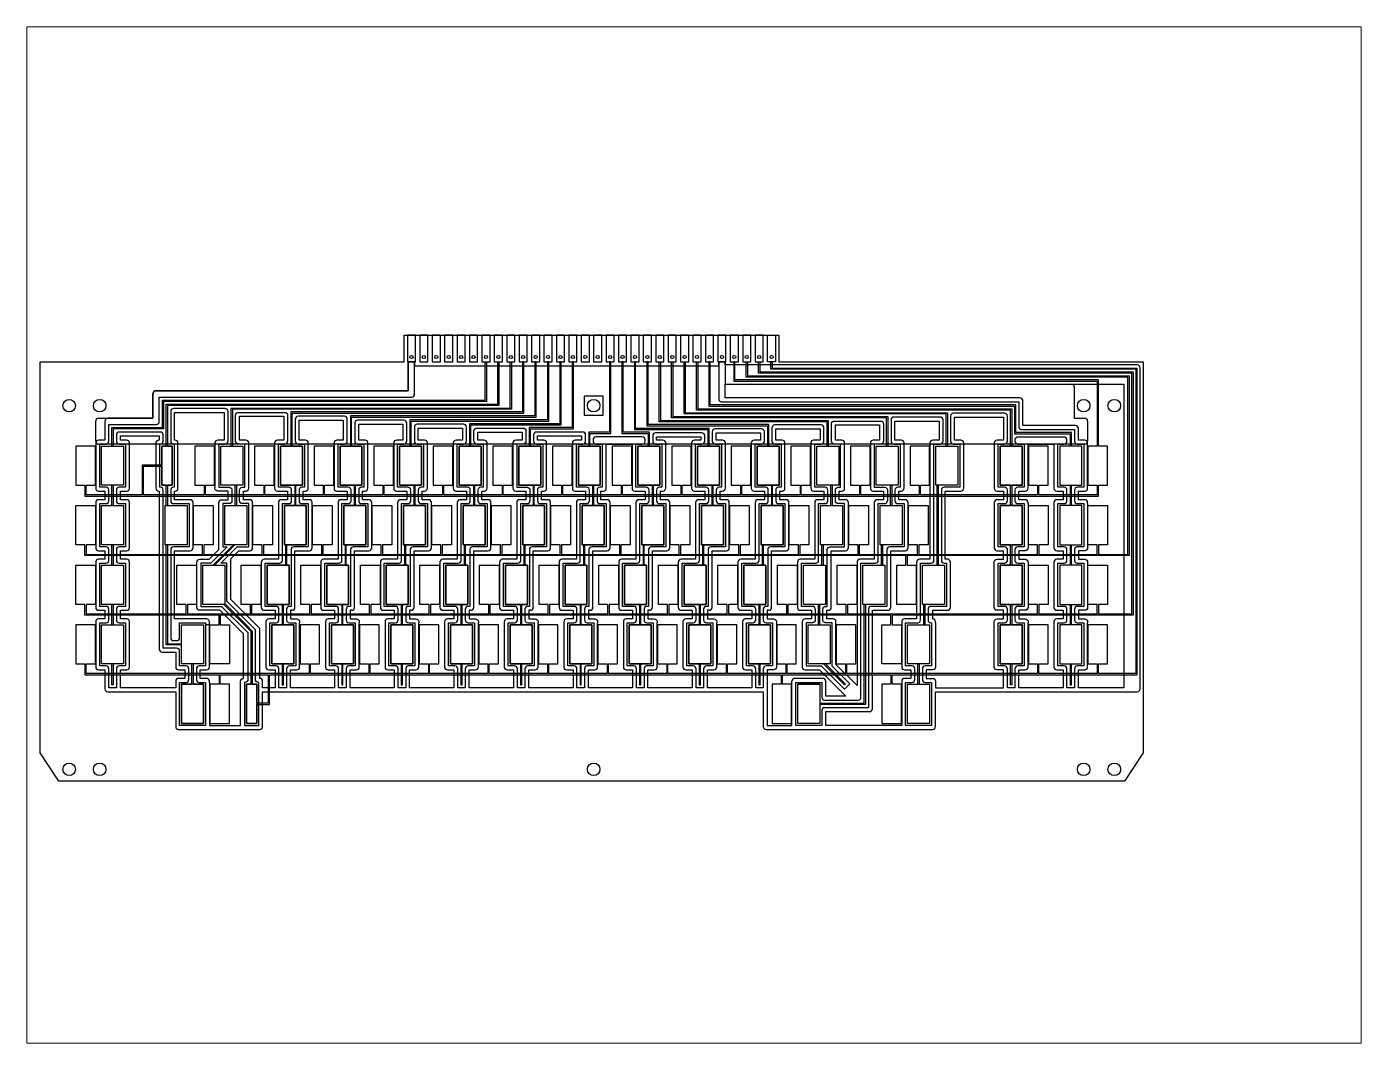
# Paper-space layout 'Layout1' of a CAD drawing. Header units: inches. Extents: x 1.05 to 9.45, y 0.8 to 7.2.
# The model-space entities are those that its viewports show. They can reach past a viewport. Long polylines and large blocks are cut down to what shows.
import ezdxf

# ---------------------------------------------------------------- set-up
doc = ezdxf.new("R2010")
doc.units = ezdxf.units.IN
doc.header["$MEASUREMENT"] = 0
for name, color, linetype in [('Border', 7, 'Continuous'), ('Column Ground', 50, 'Continuous'), ('Column Pads', 50, 'Continuous'), ('Connector Bottom', 170, 'Continuous'), ('Connector Top', 220, 'Continuous'), ('Holes', 10, 'Continuous'), ('Row Pads', 82, 'Continuous'), ('Vias', 10, 'Continuous')]:
    doc.layers.add(name, color=color, linetype=linetype)

msp = doc.modelspace()

# ---------------------------------------------------------------- linework, layer by layer
at = {"layer": 'Border'}
for p, q in [((118.6, 136.25), (118.6, 144.75)), ((118.6, 144.75), (126.16, 144.75)), ((126.16, 144.75), (130.12, 144.75)), ((130.12, 144.75), (134.08, 144.75)), ((134.08, 144.75), (138.04, 144.75)), ((138.04, 144.75), (142, 144.75)), ((142, 144.75), (145.96, 144.75)), ((145.96, 144.75), (149.92, 144.75)), ((149.92, 144.75), (153.88, 144.75)), ((153.88, 144.75), (157.84, 144.75)), ((157.84, 144.75), (161.8, 144.75)), ((161.8, 144.75), (165.76, 144.75)), ((165.76, 144.75), (169.72, 144.75)), ((169.72, 144.75), (173.68, 144.75)), ((173.68, 144.75), (175.04, 144.75)), ((175.04, 144.75), (190.88, 144.75)), ((190.88, 144.75), (193.48, 144.75)), ((193.48, 144.75), (197.44, 144.75)), ((197.44, 144.75), (201.4, 144.75)), ((201.4, 144.75), (205.36, 144.75)), ((205.36, 144.75), (209.32, 144.75)), ((209.32, 144.75), (213.28, 144.75)), ((213.28, 144.75), (217.24, 144.75)), ((217.24, 144.75), (221.2, 144.75)), ((221.2, 144.75), (225.16, 144.75)), ((225.16, 144.75), (229.12, 144.75)), ((229.12, 144.75), (233.08, 144.75)), ((233.08, 144.75), (238.04, 144.75)), ((238.04, 144.75), (238.04, 136.25)), ((2.5, 11.5), (2.5, 136.25)), ((2.5, 136.25), (118.6, 136.25)), ((238.04, 136.25), (354.25, 136.25)), ((354.25, 136.25), (354.25, 11.5)), ((8.5, 2.5), (2.5, 11.5)), ((354.25, 11.5), (348.25, 2.5)), ((348.25, 2.5), (8.5, 2.5))]:
    msp.add_line(p, q, dxfattribs=at)
at = {"layer": 'Column Ground'}
for points in [[(24.42, 95.33, 0.414214), (23.52, 96.24), (21.49, 96.24), (21.49, 110.01), (23.52, 110.01, 0.414214), (24.42, 110.91), (24.42, 116.25), (39.59, 116.25, 0.414214), (40.49, 117.16), (40.49, 125), (121, 125, 0.414214), (121.9, 125.9), (121.9, 136.25), (119.9, 136.25), (119.9, 127), (39.4, 127, 0.414214), (38.49, 126.09), (38.49, 118.25), (24.08, 118.25, 0.414214), (23.18, 117.34), (23.18, 111.26), (21.14, 111.26, 0.414214), (20.24, 110.35), (20.24, 95.89, 0.414109), (21.14, 94.99), (23.18, 94.99), (23.18, 92.26), (21.14, 92.26, 0.414214), (20.24, 91.35), (20.24, 76.89, 0.414214), (21.14, 75.99), (23.18, 75.99), (23.18, 73.26), (21.14, 73.26, 0.414318), (20.24, 72.35), (20.24, 57.89, 0.414109), (21.14, 56.99), (23.18, 56.99), (23.18, 54.26), (21.14, 54.26, 0.414213), (20.24, 53.35), (20.24, 53.35), (20.24, 38.89, 0.414109), (21.14, 37.99), (23.18, 37.99), (23.18, 31.91, 0.414214), (24.08, 31), (45.74, 31), (45.74, 19.89, 0.414214), (46.64, 18.99), (55.6, 18.99), (67.5, 18.99), (72.56, 18.99, 0.414214), (73.46, 19.89), (73.46, 31), (233.07, 31), (233.07, 19.89, 0.414214), (233.98, 18.99), (287.11, 18.99, 0.414214), (288.01, 19.89), (288.01, 31), (352.35, 31, 0.413984), (353.25, 31.91), (353.25, 134.35, 0.414214), (352.35, 135.25), (220.9, 135.25), (220.9, 136.25), (218.9, 136.25), (218.9, 130.01), (218.9, 124.4, 0.413169), (219.8, 123.5), (314.58, 123.5), (314.58, 115.55, 0.414214), (315.48, 114.65), (332.33, 114.65), (332.33, 110.91, 0.414214), (333.23, 110.01), (335.26, 110.01), (335.26, 96.24), (333.23, 96.24, 0.414845), (332.33, 95.33), (332.33, 91.91, 0.414214), (333.23, 91.01), (335.26, 91.01), (335.26, 77.24), (333.23, 77.24, 0.414845), (332.33, 76.33), (332.33, 72.91, 0.414214), (333.23, 72.01), (335.26, 72.01), (335.26, 58.24), (333.23, 58.24, 0.414429), (332.33, 57.33), (332.33, 53.91, 0.413998), (333.23, 53.01), (335.26, 53.01), (335.26, 39.24), (333.23, 39.24, 0.414214), (332.33, 38.33), (332.33, 32.25), (329.92, 32.25), (329.92, 38.33, 0.414214), (329.02, 39.24), (326.99, 39.24), (326.99, 53.01), (329.02, 53.01, 0.414213), (329.92, 53.91), (329.92, 57.33, 0.414214), (329.02, 58.24), (326.99, 58.24), (326.99, 72.01), (329.02, 72.01, 0.414415), (329.92, 72.92), (329.92, 76.33)], [(336.51, 91.01), (336.51, 91.35, 0.414632), (335.61, 92.26), (333.58, 92.26), (333.58, 94.99), (335.61, 94.99, 0.414214), (336.51, 95.89), (336.51, 110.35, 0.414214), (335.61, 111.26), (333.58, 111.26), (333.58, 114.99, 0.414214), (332.67, 115.9), (315.83, 115.9), (315.83, 123.85, 0.414214), (314.92, 124.75), (220.9, 124.75), (220.9, 129.1), (314.58, 129.1), (315.83, 129.1), (348.07, 129.1), (348.07, 32.25), (333.58, 32.25), (333.58, 37.99), (335.61, 37.99, 0.414214), (336.51, 38.89), (336.51, 53.01)], [(62.42, 110.91), (62.42, 120.44, 0.414214), (61.52, 121.35), (45.05, 121.35, 0.414214), (44.14, 120.44), (44.14, 110.91, 0.414214), (45.05, 110.01), (45.2, 110.01), (45.2, 96.24), (45.05, 96.24, 0.414214), (44.14, 95.33), (44.14, 91.91, 0.414214), (45.05, 91.01), (50.01, 91.01), (50.01, 77.24), (45.05, 77.24, 0.414214), (44.14, 76.33), (44.14, 48.23, 0.414214), (45.05, 47.32), (46.08, 47.32, 0.414214), (46.99, 48.23), (46.99, 53.01), (55.26, 53.01), (55.26, 39.24), (53.23, 39.24, 0.414214), (52.32, 38.33)], [(56.51, 34.01), (56.51, 34.35, 0.414632), (55.6, 35.26), (53.58, 35.26), (53.58, 37.99), (55.6, 37.99, 0.414214), (56.51, 38.89), (56.51, 53.35, 0.414214), (55.6, 54.26), (45.39, 54.26), (45.39, 75.99), (50.36, 75.99, 0.414214), (51.26, 76.89), (51.26, 91.35, 0.414214), (50.36, 92.26), (45.39, 92.26), (45.39, 94.99), (45.55, 94.99, 0.414214), (46.45, 95.89), (46.45, 110.35, 0.414214), (45.55, 111.26), (45.39, 111.26), (45.39, 120.1), (61.17, 120.1), (61.17, 111.26), (59.15, 111.26, 0.414214), (58.24, 110.35), (58.24, 96.24)], [(59.49, 109.37), (59.49, 96.24), (62.77, 96.24, -0.414214), (63.68, 95.33), (63.68, 91.91, -0.414213), (62.77, 91.01), (60.74, 91.01), (60.74, 77.24), (62.13, 77.24), (56.9, 72.01), (53.74, 72.01), (53.74, 58.24), (60.31, 58.24), (68.75, 49.91), (68.75, 34.92, -0.414214), (67.85, 34.01), (67.69, 34.01), (67.69, 20.24), (72.21, 20.24), (72.21, 34.01), (72.06, 34.01, -0.414214), (71.15, 34.92), (71.15, 50.8), (62.01, 59.94), (62.01, 72.01), (60.12, 72.01), (65.35, 77.24), (69.01, 77.24), (69.01, 91.01), (66.98, 91.01, -0.413551), (66.08, 91.91), (66.08, 95.33, -0.414214), (66.98, 96.24), (67.76, 96.24), (67.76, 110.01), (65.73, 110.01, -0.414214), (64.83, 110.91), (64.83, 119.19, -0.414214), (65.73, 120.1), (80.52, 120.1, -0.414214), (81.43, 119.19), (81.43, 110.91)], [(310.92, 76.33, 0.414214), (310.02, 77.24), (307.99, 77.24), (307.99, 91.01), (310.02, 91.01, 0.4139), (310.92, 91.91), (310.92, 95.33, 0.414214), (310.02, 96.24), (307.99, 96.24), (307.99, 110.01), (310.02, 110.01, 0.414214), (310.92, 110.91), (310.92, 118.94, 0.414214), (310.02, 119.85), (293.73, 119.85, 0.414214), (292.83, 118.94), (292.83, 110.91, 0.414214), (293.73, 110.01), (295.76, 110.01), (295.76, 96.24), (290.8, 96.24, 0.414214), (289.89, 95.33), (289.89, 72.91, 0.414214), (290.8, 72.01), (291.51, 72.01), (291.51, 58.24), (286.54, 58.24, 0.414213), (285.64, 57.33), (285.64, 53.91, 0.414214), (286.54, 53.01), (286.76, 53.01), (286.76, 39.24), (284.73, 39.24, 0.414214), (283.82, 38.33), (283.82, 34.92, 0.414214), (284.73, 34.01), (286.76, 34.01), (286.76, 20.24), (278.49, 20.24), (278.49, 34.01), (280.52, 34.01, 0.414214), (281.43, 34.92), (281.43, 38.33, 0.414214), (280.52, 39.24), (278.49, 39.24), (278.49, 53.01), (282.33, 53.01, 0.414214), (283.24, 53.91), (283.24, 72.01), (286.59, 72.01, 0.414214), (287.49, 72.91), (287.49, 110.01), (289.52, 110.01, 0.414214), (290.43, 110.91), (290.43, 117.69, 0.414214), (289.52, 118.6), (274.73, 118.6, 0.414214), (273.83, 117.69), (273.83, 110.91, 0.414214), (274.73, 110.01), (276.76, 110.01), (276.76, 96.24), (275.98, 96.24, 0.414429), (275.08, 95.33), (275.08, 91.91, 0.413833), (275.98, 91.01), (278.01, 91.01), (278.01, 77.24), (273.42, 77.24, 0.414214), (272.51, 76.33), (272.51, 58.24), (267.55, 58.24, 0.414214), (266.64, 57.33), (266.64, 25.92), (252.66, 25.92, 0.414214), (251.76, 25.02), (251.76, 20.24), (243.49, 20.24), (243.49, 34.01), (251.76, 34.01), (251.76, 29.23, 0.414214), (252.66, 28.32), (263.34, 28.32, 0.414214), (264.24, 29.23), (264.24, 72.01), (268.84, 72.01, 0.414214), (269.74, 72.91), (269.74, 91.01), (271.77, 91.01, 0.414214), (272.68, 91.91)], [(100.43, 110.91), (100.43, 117.94, 0.414214), (99.52, 118.85), (84.73, 118.85, 0.414214), (83.83, 117.94), (83.83, 110.91, 0.414214), (84.73, 110.01), (86.76, 110.01), (86.76, 96.24), (85.98, 96.24, 0.414429), (85.08, 95.33), (85.08, 91.91, 0.413833), (85.98, 91.01), (88.01, 91.01), (88.01, 77.24), (83.42, 77.24, 0.414214), (82.51, 76.33), (82.51, 58.24), (81.98, 58.24, 0.414762), (81.08, 57.33), (81.08, 53.91, 0.414135), (81.98, 53.01), (84.01, 53.01), (84.01, 39.24), (81.98, 39.24, 0.414214), (81.08, 38.33), (81.08, 32.25), (78.67, 32.25), (78.67, 38.33, 0.414214), (77.77, 39.24), (75.74, 39.24), (75.74, 53.01), (77.77, 53.01, 0.414415), (78.67, 53.92), (78.67, 57.33)], [(82.86, 56.99, 0.414214), (83.76, 57.89), (83.76, 75.99), (88.36, 75.99, 0.414214), (89.26, 76.89), (89.26, 91.35, 0.414214), (88.36, 92.26), (86.33, 92.26), (86.33, 94.99), (87.11, 94.99, 0.414214), (88.01, 95.89), (88.01, 110.35, 0.414214), (87.11, 111.26), (85.08, 111.26), (85.08, 117.6), (99.18, 117.6), (99.18, 111.26), (97.15, 111.26, 0.414214), (96.24, 110.35), (96.24, 95.89, 0.414214), (97.15, 94.99), (100.43, 94.99), (100.43, 92.26), (98.4, 92.26, 0.414214), (97.49, 91.35), (97.49, 73.26), (92.9, 73.26, 0.414214), (91.99, 72.35), (91.99, 57.89, 0.414214), (92.9, 56.99), (96.42, 56.99), (96.42, 54.26), (94.39, 54.26, 0.414214), (93.49, 53.35), (93.49, 38.89, 0.414214), (94.39, 37.99), (96.42, 37.99), (96.42, 32.25), (82.32, 32.25), (82.32, 37.99), (84.35, 37.99, 0.414214), (85.26, 38.89), (85.26, 53.01)], [(120.68, 91.91), (120.68, 95.33, 0.414444), (119.77, 96.24), (116.49, 96.24), (116.49, 110.01), (118.52, 110.01, 0.414214), (119.43, 110.91), (119.43, 116.69, 0.414214), (118.52, 117.6), (103.73, 117.6, 0.414214), (102.83, 116.69), (102.83, 110.91, 0.414214), (103.73, 110.01), (105.76, 110.01), (105.76, 96.24), (104.98, 96.24, 0.414429), (104.08, 95.33), (104.08, 91.91, 0.413833), (104.98, 91.01), (107.01, 91.01), (107.01, 77.24), (102.42, 77.24, 0.414214), (101.51, 76.33), (101.51, 58.24), (100.98, 58.24, 0.414762), (100.08, 57.33), (100.08, 53.91, 0.414135), (100.98, 53.01), (103.01, 53.01), (103.01, 39.24), (100.98, 39.24, 0.414214), (100.08, 38.33), (100.08, 32.25), (97.67, 32.25), (97.67, 38.33, 0.414214), (96.77, 39.24), (94.74, 39.24), (94.74, 53.01), (96.77, 53.01, 0.414415), (97.67, 53.92), (97.67, 57.33)], [(101.86, 56.99, 0.414214), (102.76, 57.89), (102.76, 75.99), (107.36, 75.99, 0.414214), (108.26, 76.89), (108.26, 91.35, 0.414214), (107.36, 92.26), (105.33, 92.26), (105.33, 94.99), (106.11, 94.99, 0.414214), (107.01, 95.89), (107.01, 110.35, 0.414214), (106.11, 111.26), (104.08, 111.26), (104.08, 116.35), (118.18, 116.35), (118.18, 111.26), (116.15, 111.26, 0.414214), (115.24, 110.35), (115.24, 95.89, 0.414214), (116.15, 94.99), (119.43, 94.99), (119.43, 92.26), (117.4, 92.26, 0.414214), (116.49, 91.35), (116.49, 73.26), (111.9, 73.26, 0.414214), (110.99, 72.35), (110.99, 57.89, 0.414214), (111.9, 56.99), (115.42, 56.99), (115.42, 54.26), (113.39, 54.26, 0.414214), (112.49, 53.35), (112.49, 38.89, 0.414214), (113.39, 37.99), (115.42, 37.99), (115.42, 32.25), (101.33, 32.25), (101.33, 37.99), (103.35, 37.99, 0.414214), (104.26, 38.89), (104.26, 53.01)], [(139.68, 91.91), (139.68, 95.33, 0.414444), (138.77, 96.24), (135.49, 96.24), (135.49, 110.01), (137.52, 110.01, 0.414214), (138.43, 110.91), (138.43, 115.44, 0.414214), (137.52, 116.35), (122.73, 116.35, 0.414214), (121.83, 115.44), (121.83, 110.91, 0.414214), (122.73, 110.01), (124.76, 110.01), (124.76, 96.24), (123.98, 96.24, 0.414429), (123.08, 95.33), (123.08, 91.91, 0.413833), (123.98, 91.01), (126.01, 91.01), (126.01, 77.24), (121.42, 77.24, 0.414214), (120.51, 76.33), (120.51, 58.24), (119.98, 58.24, 0.414762), (119.07, 57.33), (119.07, 53.91, 0.414135), (119.98, 53.01), (122.01, 53.01), (122.01, 39.24), (119.98, 39.24, 0.414214), (119.07, 38.33), (119.07, 32.25), (116.67, 32.25), (116.67, 38.33, 0.414214), (115.77, 39.24), (113.74, 39.24), (113.74, 53.01), (115.77, 53.01, 0.414415), (116.67, 53.92), (116.67, 57.33)], [(120.86, 56.99, 0.414214), (121.76, 57.89), (121.76, 75.99), (126.36, 75.99, 0.414214), (127.26, 76.89), (127.26, 91.35, 0.414214), (126.36, 92.26), (124.33, 92.26), (124.33, 94.99), (125.11, 94.99, 0.414214), (126.01, 95.89), (126.01, 110.35, 0.414214), (125.11, 111.26), (123.08, 111.26), (123.08, 115.1), (137.18, 115.1), (137.18, 111.26), (135.15, 111.26, 0.414214), (134.24, 110.35), (134.24, 95.89, 0.414214), (135.15, 94.99), (138.43, 94.99), (138.43, 92.26), (136.4, 92.26, 0.414214), (135.49, 91.35), (135.49, 73.26), (130.9, 73.26, 0.414214), (129.99, 72.35), (129.99, 57.89, 0.414214), (130.9, 56.99), (134.42, 56.99), (134.42, 54.26), (132.39, 54.26, 0.414214), (131.49, 53.35), (131.49, 38.89, 0.414214), (132.39, 37.99), (134.42, 37.99), (134.42, 32.25), (120.33, 32.25), (120.33, 37.99), (122.35, 37.99, 0.414214), (123.26, 38.89), (123.26, 53.01)], [(140.83, 110.91), (140.83, 114.19, -0.414214), (141.73, 115.1), (156.52, 115.1, -0.414214), (157.43, 114.19), (157.43, 110.91, -0.414214), (156.52, 110.01), (154.49, 110.01), (154.49, 96.24), (157.77, 96.24, -0.414444), (158.68, 95.33), (158.68, 91.91)], [(249.67, 57.33, 0.414214), (248.77, 58.24), (245.24, 58.24), (245.24, 72.01), (249.84, 72.01, 0.414214), (250.74, 72.91), (250.74, 91.01), (252.77, 91.01, 0.414213), (253.68, 91.91), (253.68, 95.33, 0.414444), (252.77, 96.24), (249.49, 96.24), (249.49, 110.01), (251.52, 110.01, 0.414214), (252.43, 110.91), (252.43, 115.19, 0.414214), (251.52, 116.1), (236.73, 116.1, 0.414214), (235.83, 115.19), (235.83, 110.91, 0.414214), (236.73, 110.01), (238.76, 110.01), (238.76, 96.24), (237.98, 96.24, 0.414429), (237.08, 95.33), (237.08, 91.91, 0.413833), (237.98, 91.01), (240.01, 91.01), (240.01, 77.24), (235.42, 77.24, 0.414214), (234.51, 76.33), (234.51, 58.24), (233.98, 58.24, 0.414762), (233.07, 57.33), (233.07, 53.91, 0.414135), (233.98, 53.01), (236.01, 53.01), (236.01, 39.24), (233.98, 39.24, 0.414214), (233.07, 38.33), (233.07, 32.25), (230.67, 32.25), (230.67, 38.33, 0.414214), (229.77, 39.24), (227.74, 39.24), (227.74, 53.01), (229.77, 53.01, 0.414415), (230.67, 53.92), (230.67, 57.33)], [(249.67, 57.33), (249.67, 53.92, -0.414415), (248.77, 53.01), (246.74, 53.01), (246.74, 39.24), (251.56, 39.24), (258.97, 31.84), (260.66, 33.53), (255.01, 39.19), (255.01, 53.01), (252.98, 53.01, -0.414135), (252.08, 53.91), (252.08, 57.33, -0.414762), (252.98, 58.24), (253.51, 58.24), (253.51, 76.33, -0.414214), (254.42, 77.24), (259.01, 77.24), (259.01, 91.01), (256.98, 91.01, -0.413833), (256.08, 91.91), (256.08, 95.33, -0.414429), (256.98, 96.24), (257.76, 96.24), (257.76, 110.01), (255.73, 110.01, -0.414214), (254.83, 110.91), (254.83, 116.44, -0.414214), (255.73, 117.35), (270.52, 117.35, -0.414214), (271.43, 116.44), (271.43, 110.91, -0.414214), (270.52, 110.01), (268.49, 110.01), (268.49, 96.24), (271.77, 96.24, -0.414444), (272.68, 95.33), (272.68, 91.91)], [(253.86, 56.99, 0.414214), (254.76, 57.89), (254.76, 75.99), (259.36, 75.99, 0.414214), (260.26, 76.89), (260.26, 91.35, 0.414214), (259.36, 92.26), (257.33, 92.26), (257.33, 94.99), (258.11, 94.99, 0.414214), (259.01, 95.89), (259.01, 110.35, 0.414214), (258.11, 111.26), (256.08, 111.26), (256.08, 116.1), (270.18, 116.1), (270.18, 111.26), (268.15, 111.26, 0.414214), (267.24, 110.35), (267.24, 95.89, 0.414214), (268.15, 94.99), (271.43, 94.99), (271.43, 92.26), (269.4, 92.26, 0.414214), (268.49, 91.35), (268.49, 73.26), (263.9, 73.26, 0.414214), (262.99, 72.35), (262.99, 32.97), (256.26, 39.7), (256.26, 53.01)], [(288.01, 53.01), (288.01, 53.35, 0.414631), (287.11, 54.26), (287.11, 56.99), (291.86, 56.99, 0.414214), (292.76, 57.89), (292.76, 72.35, 0.414214), (291.86, 73.26), (291.14, 73.26), (291.14, 94.99), (296.11, 94.99, 0.414214), (297.01, 95.89), (297.01, 110.35, 0.414214), (296.11, 111.26), (294.08, 111.26), (294.08, 118.6), (309.68, 118.6), (309.68, 111.26), (307.64, 111.26, 0.414214), (306.74, 110.35), (306.74, 95.89, 0.414214), (307.64, 94.99), (309.68, 94.99), (309.68, 92.26), (307.64, 92.26, 0.414214), (306.74, 91.35), (306.74, 76.89, 0.414214), (307.64, 75.99), (309.68, 75.99)], [(49.92, 38.33, 0.414214), (49.02, 39.24), (46.99, 39.24), (46.99, 44.02, 0.414214), (46.08, 44.92), (41.74, 44.92), (41.74, 95.33, 0.414214), (40.84, 96.24), (40.68, 96.24), (40.68, 110.01), (40.84, 110.01, 0.414214), (41.74, 110.91), (41.74, 112.94, 0.414214), (40.84, 113.85), (27.73, 113.85, 0.414214), (26.83, 112.94), (26.83, 110.91, 0.414214), (27.73, 110.01), (29.76, 110.01), (29.76, 96.24), (27.73, 96.24, 0.414845), (26.83, 95.33), (26.83, 91.91, 0.414135), (27.73, 91.01), (29.76, 91.01), (29.76, 77.24), (27.73, 77.24, 0.414845), (26.83, 76.33), (26.83, 72.91, 0.414135), (27.73, 72.01), (29.76, 72.01), (29.76, 58.24), (27.73, 58.24, 0.414429), (26.83, 57.33), (26.83, 53.91, 0.413998), (27.73, 53.01), (29.76, 53.01), (29.76, 39.24), (27.73, 39.24, 0.414214), (26.83, 38.33), (26.83, 32.25), (24.42, 32.25), (24.42, 38.33, 0.414214), (23.52, 39.24), (21.49, 39.24), (21.49, 53.01), (23.52, 53.01, 0.414213), (24.42, 53.91), (24.42, 57.33, 0.414214), (23.52, 58.24), (21.49, 58.24), (21.49, 72.01), (23.52, 72.01, 0.414415), (24.42, 72.92), (24.42, 76.33)], [(59.49, 109.37), (59.49, 110.01), (61.52, 110.01, 0.414214), (62.42, 110.91)], [(82.68, 91.91), (82.68, 95.33, 0.413984), (81.77, 96.24), (78.49, 96.24), (78.49, 110.01), (80.52, 110.01, 0.414214), (81.43, 110.91)], [(101.68, 91.91), (101.68, 95.33, 0.413984), (100.77, 96.24), (97.49, 96.24), (97.49, 110.01), (99.52, 110.01, 0.414214), (100.43, 110.91)], [(140.83, 110.91, 0.414214), (141.73, 110.01), (143.76, 110.01), (143.76, 96.24), (142.98, 96.24, 0.414429), (142.08, 95.33), (142.08, 91.91, 0.413833), (142.98, 91.01), (145.01, 91.01), (145.01, 77.24), (140.42, 77.24, 0.414214), (139.51, 76.33), (139.51, 58.24), (138.98, 58.24, 0.414762), (138.07, 57.33), (138.07, 53.91, 0.414135), (138.98, 53.01), (141.01, 53.01), (141.01, 39.24), (138.98, 39.24, 0.414214), (138.07, 38.33), (138.07, 32.25), (135.67, 32.25), (135.67, 38.33, 0.414214), (134.77, 39.24), (132.74, 39.24), (132.74, 53.01), (134.77, 53.01, 0.414415), (135.67, 53.92), (135.67, 57.33)], [(139.86, 56.99, 0.414214), (140.76, 57.89), (140.76, 75.99), (145.36, 75.99, 0.414214), (146.26, 76.89), (146.26, 91.35, 0.414214), (145.36, 92.26), (143.33, 92.26), (143.33, 94.99), (144.11, 94.99, 0.414214), (145.01, 95.89), (145.01, 110.35, 0.414214), (144.11, 111.26), (142.08, 111.26), (142.08, 113.85), (156.18, 113.85), (156.18, 111.26), (154.15, 111.26, 0.414214), (153.24, 110.35), (153.24, 95.89, 0.414214), (154.15, 94.99), (157.43, 94.99), (157.43, 92.26), (155.4, 92.26, 0.414214), (154.49, 91.35), (154.49, 73.26), (149.9, 73.26, 0.414214), (148.99, 72.35), (148.99, 57.89, 0.414214), (149.9, 56.99), (153.42, 56.99), (153.42, 54.26), (151.39, 54.26, 0.414214), (150.49, 53.35), (150.49, 38.89, 0.414214), (151.39, 37.99), (153.42, 37.99), (153.42, 32.25), (139.33, 32.25), (139.33, 37.99), (141.35, 37.99, 0.414214), (142.26, 38.89), (142.26, 53.01)], [(177.68, 91.91), (177.68, 95.33, 0.414444), (176.77, 96.24), (173.49, 96.24), (173.49, 110.01), (175.52, 110.01, 0.414214), (176.43, 110.91), (176.43, 112.94, 0.414214), (175.52, 113.85), (160.73, 113.85, 0.414214), (159.83, 112.94), (159.83, 110.91, 0.414214), (160.73, 110.01), (162.76, 110.01), (162.76, 96.24), (161.98, 96.24, 0.414429), (161.08, 95.33), (161.08, 91.91, 0.413833), (161.98, 91.01), (164.01, 91.01), (164.01, 77.24), (159.42, 77.24, 0.414214), (158.51, 76.33), (158.51, 58.24), (157.98, 58.24, 0.414762), (157.07, 57.33), (157.07, 53.91, 0.414135), (157.98, 53.01), (160.01, 53.01), (160.01, 39.24), (157.98, 39.24, 0.414214), (157.07, 38.33), (157.07, 32.25), (154.67, 32.25), (154.67, 38.33, 0.414214), (153.77, 39.24), (151.74, 39.24), (151.74, 53.01), (153.77, 53.01, 0.414415), (154.67, 53.92), (154.67, 57.33)], [(162.33, 92.26), (162.33, 94.99), (163.11, 94.99, 0.414214), (164.01, 95.89), (164.01, 110.35, 0.414214), (163.11, 111.26), (161.08, 111.26), (161.08, 112.6), (175.18, 112.6), (175.18, 111.26), (173.15, 111.26, 0.414214), (172.24, 110.35), (172.24, 95.89, 0.414214), (173.15, 94.99), (176.43, 94.99), (176.43, 92.26), (174.4, 92.26, 0.414214), (173.49, 91.35), (173.49, 73.26), (168.9, 73.26, 0.414214), (167.99, 72.35), (167.99, 57.89, 0.414214), (168.9, 56.99), (172.42, 56.99), (172.42, 54.26), (170.4, 54.26, 0.414214), (169.49, 53.35), (169.49, 38.89, 0.414214), (170.4, 37.99), (172.42, 37.99), (172.42, 32.25), (158.33, 32.25), (158.33, 37.99), (160.35, 37.99, 0.414214), (161.26, 38.89), (161.26, 53.01)], [(195.43, 110.92), (195.43, 111.35, 0.414214), (194.52, 112.26), (179.73, 112.26, 0.414214), (178.83, 111.35), (178.83, 110.92, 0.414214), (179.73, 110.02), (181.76, 110.02), (181.76, 96.24), (180.98, 96.24, 0.414429), (180.08, 95.33), (180.08, 91.91, 0.413833), (180.98, 91.01), (183.01, 91.01), (183.01, 77.24), (178.42, 77.24, 0.414214), (177.51, 76.33), (177.51, 58.24), (176.98, 58.24, 0.414762), (176.07, 57.33), (176.07, 53.91, 0.414135), (176.98, 53.01), (179.01, 53.01), (179.01, 39.24), (176.98, 39.24, 0.414214), (176.07, 38.33), (176.07, 32.25), (173.67, 32.25), (173.67, 38.33, 0.414214), (172.77, 39.24), (170.74, 39.24), (170.74, 53.01), (172.77, 53.01, 0.414415), (173.67, 53.92), (173.67, 57.33)], [(214.43, 110.91), (214.43, 112.69, 0.414214), (213.52, 113.6), (198.73, 113.6, 0.414214), (197.83, 112.69), (197.83, 110.91, 0.414214), (198.73, 110.01), (200.76, 110.01), (200.76, 96.24), (199.98, 96.24, 0.414429), (199.08, 95.33), (199.08, 91.91, 0.413833), (199.98, 91.01), (202.01, 91.01), (202.01, 77.24), (197.42, 77.24, 0.414214), (196.51, 76.33), (196.51, 58.24), (195.98, 58.24, 0.414762), (195.07, 57.33), (195.07, 53.91, 0.414135), (195.98, 53.01), (198.01, 53.01), (198.01, 39.24), (195.98, 39.24, 0.414214), (195.07, 38.33), (195.07, 32.25), (192.67, 32.25), (192.67, 38.33, 0.414214), (191.77, 39.24), (189.74, 39.24), (189.74, 53.01), (191.77, 53.01, 0.414415), (192.67, 53.92), (192.67, 57.33)], [(196.68, 91.91), (196.68, 95.33, 0.414444), (195.77, 96.24), (192.49, 96.24), (192.49, 109.98), (194.52, 109.98, 0.414214), (195.43, 110.89)], [(196.86, 56.99, 0.414214), (197.76, 57.89), (197.76, 75.99), (202.36, 75.99, 0.414214), (203.26, 76.89), (203.26, 91.35, 0.414214), (202.36, 92.26), (200.33, 92.26), (200.33, 94.99), (201.11, 94.99, 0.414214), (202.01, 95.89), (202.01, 110.35, 0.414214), (201.11, 111.26), (199.08, 111.26), (199.08, 112.35), (213.18, 112.35), (213.18, 111.26), (211.15, 111.26, 0.414214), (210.24, 110.35), (210.24, 95.89, 0.414214), (211.15, 94.99), (214.43, 94.99), (214.43, 92.26), (212.4, 92.26, 0.414214), (211.49, 91.35), (211.49, 73.26), (206.9, 73.26, 0.414214), (205.99, 72.35), (205.99, 57.89, 0.414214), (206.9, 56.99), (210.42, 56.99), (210.42, 54.26), (208.4, 54.26, 0.414214), (207.49, 53.35), (207.49, 38.89, 0.414214), (208.4, 37.99), (210.42, 37.99), (210.42, 32.25), (196.33, 32.25), (196.33, 37.99), (198.35, 37.99, 0.414214), (199.26, 38.89), (199.26, 53.01)], [(234.68, 91.91), (234.68, 95.33, 0.413984), (233.77, 96.24), (230.49, 96.24), (230.49, 110.01), (232.52, 110.01, 0.414214), (233.43, 110.91), (233.43, 113.94, 0.414214), (232.52, 114.85), (217.73, 114.85, 0.414214), (216.83, 113.94), (216.83, 110.91, 0.414078), (217.73, 110.01), (219.76, 110.01), (219.76, 96.24), (218.98, 96.24, 0.414429), (218.08, 95.33), (218.08, 91.91, 0.413833), (218.98, 91.01), (221.01, 91.01), (221.01, 77.24), (216.42, 77.24, 0.414214), (215.51, 76.33), (215.51, 58.24), (214.98, 58.24, 0.414762), (214.07, 57.33), (214.07, 53.91, 0.414135), (214.98, 53.01), (217.01, 53.01), (217.01, 39.24), (214.98, 39.24, 0.414214), (214.07, 38.33), (214.07, 32.25), (211.67, 32.25), (211.67, 38.33, 0.414214), (210.77, 39.24), (208.74, 39.24), (208.74, 53.01), (210.77, 53.01, 0.414415), (211.67, 53.92), (211.67, 57.33)], [(215.68, 91.91), (215.68, 95.33, 0.413984), (214.77, 96.24), (211.49, 96.24), (211.49, 110.01), (213.52, 110.01, 0.414214), (214.43, 110.91)], [(215.86, 56.99, 0.414214), (216.76, 57.89), (216.76, 75.99), (221.36, 75.99, 0.414214), (222.26, 76.89), (222.26, 91.35, 0.414214), (221.36, 92.26), (219.33, 92.26), (219.33, 94.99), (220.11, 94.99, 0.414214), (221.01, 95.89), (221.01, 110.35, 0.414214), (220.11, 111.26), (218.08, 111.26), (218.08, 113.6), (232.18, 113.6), (232.18, 111.26), (230.15, 111.26, 0.414214), (229.24, 110.35), (229.24, 95.89, 0.414214), (230.15, 94.99), (233.43, 94.99), (233.43, 92.26), (231.4, 92.26, 0.414214), (230.49, 91.35), (230.49, 73.26), (225.9, 73.26, 0.414214), (224.99, 72.35), (224.99, 57.89, 0.414214), (225.9, 56.99), (229.42, 56.99), (229.42, 54.26), (227.4, 54.26, 0.414214), (226.49, 53.35), (226.49, 38.89, 0.414214), (227.4, 37.99), (229.42, 37.99), (229.42, 32.25), (215.33, 32.25), (215.33, 37.99), (217.35, 37.99, 0.414214), (218.26, 38.89), (218.26, 53.01)], [(234.86, 56.99, 0.414214), (235.76, 57.89), (235.76, 75.99), (240.36, 75.99, 0.414214), (241.26, 76.89), (241.26, 91.35, 0.414214), (240.36, 92.26), (238.33, 92.26), (238.33, 94.99), (239.11, 94.99, 0.414214), (240.01, 95.89), (240.01, 110.35, 0.414214), (239.11, 111.26), (237.08, 111.26), (237.08, 114.85), (251.18, 114.85), (251.18, 111.26), (249.15, 111.26, 0.414214), (248.24, 110.35), (248.24, 95.89, 0.414214), (249.15, 94.99), (252.43, 94.99), (252.43, 92.26), (250.4, 92.26, 0.414214), (249.49, 91.35), (249.49, 73.26), (244.9, 73.26, 0.414214), (243.99, 72.35), (243.99, 57.89, 0.414214), (244.9, 56.99), (248.42, 56.99), (248.42, 54.26), (246.4, 54.26, 0.414214), (245.49, 53.35), (245.49, 38.89, 0.414214), (246.4, 37.99), (251.05, 37.99), (259.46, 29.57), (253.01, 29.57), (253.01, 34.35, 0.414214), (252.1, 35.26), (243.15, 35.26, 0.414214), (242.24, 34.35)], [(329.92, 95.33, 0.414214), (329.02, 96.24), (326.99, 96.24), (326.99, 110.01), (329.02, 110.01, 0.414214), (329.92, 110.91), (329.92, 111.34, 0.414214), (329.02, 112.25), (314.23, 112.25, 0.414214), (313.33, 111.34), (313.33, 110.91, 0.414214), (314.23, 110.01), (316.26, 110.01), (316.26, 96.24), (314.23, 96.24, 0.414214), (313.33, 95.33), (313.33, 91.91, 0.414214), (314.23, 91.01), (316.26, 91.01), (316.26, 77.24), (314.23, 77.24, 0.414845), (313.33, 76.33), (313.33, 72.91, 0.414135), (314.23, 72.01), (316.26, 72.01), (316.26, 58.24), (314.23, 58.24, 0.414429), (313.33, 57.33), (313.33, 53.91, 0.413998), (314.23, 53.01), (316.26, 53.01), (316.26, 39.24), (314.23, 39.24, 0.414214), (313.33, 38.33), (313.33, 32.25), (310.92, 32.25), (310.92, 38.33, 0.414214), (310.02, 39.24), (307.99, 39.24), (307.99, 53.01), (310.02, 53.01, 0.414213), (310.92, 53.91), (310.92, 57.33, 0.414214), (310.02, 58.24), (307.99, 58.24), (307.99, 72.01), (310.02, 72.01, 0.414415), (310.92, 72.92), (310.92, 76.33)], [(183.01, 96.25), (183.01, 110.02), (191.24, 110.02), (191.24, 95.89, 0.414214), (192.15, 94.99), (195.43, 94.99), (195.43, 92.26), (193.4, 92.26, 0.414214), (192.49, 91.35), (192.49, 73.26), (187.9, 73.26, 0.414214), (186.99, 72.35), (186.99, 57.89, 0.414214), (187.9, 56.99), (191.42, 56.99), (191.42, 54.26), (189.39, 54.26, 0.414213), (188.49, 53.35), (188.49, 53.35), (188.49, 38.89, 0.414214), (189.39, 37.99), (191.42, 37.99), (191.42, 32.25), (177.33, 32.25), (177.33, 37.99), (179.35, 37.99, 0.414214), (180.26, 38.89), (180.26, 53.01)], [(317.51, 91.01), (317.51, 91.35, 0.414632), (316.61, 92.26), (314.58, 92.26), (314.58, 94.99), (316.61, 94.99, 0.414214), (317.51, 95.89), (317.51, 110.01), (325.74, 110.01), (325.74, 95.89, 0.414214), (326.65, 94.99), (328.68, 94.99), (328.68, 92.26), (326.65, 92.26, 0.414213), (325.74, 91.35), (325.74, 91.35), (325.74, 76.89, 0.414214), (326.65, 75.99), (328.68, 75.99), (328.68, 73.26), (326.65, 73.26, 0.414214), (325.74, 72.35), (325.74, 57.89, 0.414214), (326.65, 56.99), (328.68, 56.99), (328.68, 54.26), (326.65, 54.26, 0.414214), (325.74, 53.35), (325.74, 38.89, 0.414214), (326.65, 37.99), (328.68, 37.99), (328.68, 32.25), (314.58, 32.25), (314.58, 37.99), (316.61, 37.99, 0.414214), (317.51, 38.89), (317.51, 53.01)], [(24.42, 76.33, 0.414214), (23.52, 77.24), (21.49, 77.24), (21.49, 91.01), (23.52, 91.01, 0.414415), (24.42, 91.92), (24.42, 95.33)], [(56.51, 34.01), (56.51, 20.24), (66.44, 20.24), (66.44, 34.35, -0.414214), (67.35, 35.26), (67.35, 49.48), (59.84, 56.99), (53.4, 56.99, -0.414214), (52.49, 57.89), (52.49, 72.35, -0.414214), (53.4, 73.26), (56.38, 73.26), (59.49, 76.37), (59.49, 91.35, -0.414214), (60.4, 92.26), (62.42, 92.26), (62.42, 94.99), (59.15, 94.99, -0.414214), (58.24, 95.89), (58.24, 96.24)], [(177.86, 56.99, 0.414214), (178.76, 57.89), (178.76, 75.99), (183.36, 75.99, 0.414214), (184.26, 76.89), (184.26, 91.35, 0.414214), (183.36, 92.26), (181.33, 92.26), (181.33, 94.99), (182.11, 94.99, 0.414214), (183.01, 95.89), (183.01, 96.24)], [(329.92, 76.33, 0.414214), (329.02, 77.24), (326.99, 77.24), (326.99, 91.01), (329.02, 91.01, 0.414415), (329.92, 91.92), (329.92, 95.33)], [(78.67, 57.33, 0.414214), (77.77, 58.24), (74.24, 58.24), (74.24, 72.01), (78.84, 72.01, 0.414214), (79.74, 72.91), (79.74, 91.01), (81.77, 91.01, 0.414214), (82.68, 91.91)], [(97.67, 57.33, 0.414214), (96.77, 58.24), (93.24, 58.24), (93.24, 72.01), (97.84, 72.01, 0.414214), (98.74, 72.91), (98.74, 91.01), (100.77, 91.01, 0.414214), (101.68, 91.91)], [(116.67, 57.33, 0.414214), (115.77, 58.24), (112.24, 58.24), (112.24, 72.01), (116.84, 72.01, 0.414214), (117.74, 72.91), (117.74, 91.01), (119.77, 91.01, 0.414214), (120.68, 91.91)], [(135.67, 57.33, 0.414214), (134.77, 58.24), (131.24, 58.24), (131.24, 72.01), (135.84, 72.01, 0.414214), (136.74, 72.91), (136.74, 91.01), (138.77, 91.01, 0.414214), (139.68, 91.91)], [(154.67, 57.33, 0.414214), (153.77, 58.24), (150.24, 58.24), (150.24, 72.01), (154.84, 72.01, 0.414214), (155.74, 72.91), (155.74, 91.01), (157.77, 91.01, 0.414214), (158.68, 91.91)], [(158.86, 56.99, 0.414214), (159.76, 57.89), (159.76, 75.99), (164.36, 75.99, 0.414214), (165.26, 76.89), (165.26, 91.35, 0.414214), (164.36, 92.26), (162.33, 92.26)], [(173.67, 57.33, 0.414214), (172.77, 58.24), (169.24, 58.24), (169.24, 72.01), (173.84, 72.01, 0.414214), (174.74, 72.91), (174.74, 91.01), (176.77, 91.01, 0.414214), (177.68, 91.91)], [(192.67, 57.33, 0.414214), (191.77, 58.24), (188.24, 58.24), (188.24, 72.01), (192.84, 72.01, 0.414214), (193.74, 72.91), (193.74, 91.01), (195.77, 91.01, 0.414214), (196.68, 91.91)], [(211.67, 57.33, 0.414214), (210.77, 58.24), (207.24, 58.24), (207.24, 72.01), (211.84, 72.01, 0.414214), (212.74, 72.91), (212.74, 91.01), (214.77, 91.01, 0.414214), (215.68, 91.91)], [(230.67, 57.33, 0.414214), (229.77, 58.24), (226.24, 58.24), (226.24, 72.01), (230.84, 72.01, 0.414214), (231.74, 72.91), (231.74, 91.01), (233.77, 91.01, 0.414214), (234.68, 91.91)], [(317.51, 91.01), (317.51, 76.89, -0.414214), (316.61, 75.99), (314.58, 75.99), (314.58, 73.26), (316.61, 73.26, -0.414632), (317.51, 72.35), (317.51, 72.01)], [(336.51, 91.01), (336.51, 76.89, -0.414214), (335.61, 75.99), (333.58, 75.99), (333.58, 73.26), (335.61, 73.26, -0.414632), (336.51, 72.35), (336.51, 72.01)], [(288.01, 53.01), (288.01, 38.89, -0.414214), (287.11, 37.99), (285.07, 37.99), (285.07, 35.26), (287.11, 35.26, -0.414214), (288.01, 34.35), (288.01, 32.25), (309.68, 32.25), (309.68, 37.99), (307.64, 37.99, -0.414214), (306.74, 38.89), (306.74, 53.35, -0.414214), (307.64, 54.26), (309.68, 54.26), (309.68, 56.99), (307.64, 56.99, -0.414214), (306.74, 57.89), (306.74, 72.35, -0.414214), (307.64, 73.26), (309.68, 73.26), (309.68, 75.99)], [(317.51, 72.01), (317.51, 57.89, -0.414214), (316.61, 56.99), (314.58, 56.99), (314.58, 54.26), (316.61, 54.26, -0.414632), (317.51, 53.35), (317.51, 53.01)], [(336.51, 72.01), (336.51, 57.89, -0.414214), (335.61, 56.99), (333.58, 56.99), (333.58, 54.26), (335.61, 54.26, -0.414632), (336.51, 53.35), (336.51, 53.01)], [(82.86, 56.99), (82.32, 56.99), (82.32, 54.26), (84.35, 54.26, -0.414632), (85.26, 53.35), (85.26, 53.01)], [(101.86, 56.99), (101.33, 56.99), (101.33, 54.26), (103.35, 54.26, -0.414632), (104.26, 53.35), (104.26, 53.01)], [(120.86, 56.99), (120.33, 56.99), (120.33, 54.26), (122.35, 54.26, -0.414632), (123.26, 53.35), (123.26, 53.01)], [(139.86, 56.99), (139.33, 56.99), (139.33, 54.26), (141.35, 54.26, -0.414632), (142.26, 53.35), (142.26, 53.01)], [(158.86, 56.99), (158.33, 56.99), (158.33, 54.26), (160.35, 54.26, -0.414632), (161.26, 53.35), (161.26, 53.01)], [(177.86, 56.99), (177.33, 56.99), (177.33, 54.26), (179.35, 54.26, -0.414632), (180.26, 53.35), (180.26, 53.01)], [(196.86, 56.99), (196.33, 56.99), (196.33, 54.26), (198.35, 54.26, -0.414632), (199.26, 53.35), (199.26, 53.01)], [(215.86, 56.99), (215.33, 56.99), (215.33, 54.26), (217.35, 54.26, -0.414632), (218.26, 53.35), (218.26, 53.01)], [(234.86, 56.99), (234.32, 56.99), (234.32, 54.26), (236.35, 54.26, -0.414632), (237.26, 53.35), (237.26, 53.01)], [(256.26, 53.01), (256.26, 53.35, 0.414632), (255.35, 54.26), (253.33, 54.26), (253.33, 56.99), (253.86, 56.99)], [(237.26, 53.01), (237.26, 38.89, -0.414214), (236.35, 37.99), (234.32, 37.99), (234.32, 20.24), (242.24, 20.24), (242.24, 34.35)], [(52.32, 38.33), (52.32, 34.91, 0.414135), (53.23, 34.01), (55.26, 34.01), (55.26, 20.24), (46.99, 20.24), (46.99, 34.01), (49.02, 34.01, 0.414415), (49.92, 34.92), (49.92, 38.33)]]:
    msp.add_lwpolyline(points, format="xyb", dxfattribs=at)
for points in [[(68.11, 111.26), (66.08, 111.26), (66.08, 118.85), (80.18, 118.85), (80.18, 111.26), (78.15, 111.26, 0.414214), (77.24, 110.35), (77.24, 95.89, 0.414214), (78.15, 94.99), (81.43, 94.99), (81.43, 92.26), (79.4, 92.26, 0.414214), (78.49, 91.35), (78.49, 73.26), (73.9, 73.26, 0.414214), (72.99, 72.35), (72.99, 57.89, 0.414214), (73.9, 56.99), (77.42, 56.99), (77.42, 54.26), (75.39, 54.26, 0.414214), (74.49, 53.35), (74.49, 38.89, 0.414214), (75.39, 37.99), (77.42, 37.99), (77.42, 32.25), (73.46, 32.25), (73.46, 34.35, 0.414214), (72.56, 35.26), (72.56, 51.16), (70.45, 53.26), (63.26, 60.45), (63.26, 73.38), (65.87, 75.99), (69.36, 75.99, 0.414214), (70.26, 76.89), (70.26, 91.35, 0.414214), (69.36, 92.26), (67.33, 92.26), (67.33, 94.99), (68.11, 94.99, 0.414214), (69.01, 95.89), (69.01, 110.35, 0.414214)], [(277.24, 34.35), (277.24, 20.24), (253.01, 20.24), (253.01, 24.68), (266.99, 24.68, 0.414214), (267.89, 25.58), (267.89, 56.99), (272.86, 56.99, 0.414214), (273.76, 57.89), (273.76, 75.99), (278.36, 75.99, 0.414214), (279.26, 76.89), (279.26, 91.35, 0.414214), (278.36, 92.26), (276.33, 92.26), (276.33, 94.99), (277.11, 94.99, 0.414214), (278.01, 95.89), (278.01, 110.35, 0.414214), (277.11, 111.26), (275.08, 111.26), (275.08, 117.35), (289.18, 117.35), (289.18, 111.26), (287.15, 111.26, 0.414214), (286.24, 110.35), (286.24, 73.26), (282.9, 73.26, 0.414214), (281.99, 72.35), (281.99, 54.26), (278.14, 54.26, 0.414214), (277.24, 53.35), (277.24, 38.89, 0.414214), (278.14, 37.99), (280.18, 37.99), (280.18, 35.26), (278.14, 35.26, 0.414214)], [(31.01, 72.35, 0.414214), (30.11, 73.26), (28.08, 73.26), (28.08, 75.99), (30.11, 75.99, 0.414214), (31.01, 76.89), (31.01, 91.35, 0.414632), (30.11, 92.26), (28.08, 92.26), (28.08, 94.99), (30.11, 94.99, 0.414214), (31.01, 95.89), (31.01, 110.35, 0.414214), (30.11, 111.26), (28.08, 111.26), (28.08, 112.6), (40.49, 112.6), (40.49, 111.26), (40.34, 111.26, 0.414214), (39.43, 110.35), (39.43, 95.89, 0.414214), (40.34, 94.99), (40.49, 94.99), (40.49, 44.58, 0.414214), (41.4, 43.67), (45.74, 43.67), (45.74, 38.89, 0.414214), (46.64, 37.99), (48.67, 37.99), (48.67, 35.26), (46.64, 35.26, 0.414214), (45.74, 34.35), (45.74, 32.25), (28.08, 32.25), (28.08, 37.99), (30.11, 37.99, 0.414214), (31.01, 38.89), (31.01, 53.35, 0.414632), (30.11, 54.26), (28.08, 54.26), (28.08, 56.99), (30.11, 56.99, 0.414214), (31.01, 57.89)]]:
    msp.add_lwpolyline(points, format="xyb", close=True, dxfattribs=at)
for points in [[(325.74, 91.01), (325.74, 91.01)], [(20.24, 72.35), (20.24, 72.35)], [(20.24, 72.35), (20.24, 72.35)], [(20.24, 72.01), (20.24, 72.01)], [(306.74, 72.01), (306.74, 72.01)], [(20.24, 53.01), (20.24, 53.01)], [(56.51, 53.01), (56.51, 53.01)], [(74.49, 53.01), (74.49, 53.01)], [(112.49, 53.01), (112.49, 53.01)], [(169.49, 53.01), (169.49, 53.01)], [(188.49, 53.01), (188.49, 53.01)], [(226.49, 53.01), (226.49, 53.01)], [(245.49, 53.01), (245.49, 53.01)], [(277.24, 53.01), (277.24, 53.01)], [(306.74, 53.01), (306.74, 53.01)], [(325.74, 53.01), (325.74, 53.01)], [(45.74, 34.01), (45.74, 34.01)], [(277.24, 34.01), (277.24, 34.01)], [(288.01, 34.01), (288.01, 34.01)]]:
    msp.add_lwpolyline(points, dxfattribs=at)
at = {"layer": 'Column Pads'}
for p, q in [((144.46, 124), (144.46, 136.25)), ((144.46, 136.25), (144.86, 136.25)), ((144.86, 136.25), (144.86, 123.6)), ((148.42, 122.75), (148.42, 136.25)), ((148.42, 136.25), (148.82, 136.25)), ((148.82, 136.25), (148.82, 122.35)), ((152.38, 121.5), (152.38, 136.25)), ((152.38, 136.25), (152.78, 136.25)), ((152.78, 136.25), (152.78, 121.1)), ((156.74, 136.25), (156.34, 136.25)), ((156.34, 136.25), (156.34, 120.25)), ((156.74, 119.85), (156.74, 136.25)), ((160.7, 136.25), (160.3, 136.25)), ((160.3, 136.25), (160.3, 119)), ((160.7, 118.6), (160.7, 136.25)), ((164.66, 136.25), (164.26, 136.25)), ((164.26, 136.25), (164.26, 117.75)), ((164.66, 117.35), (164.66, 136.25)), ((168.62, 136.25), (168.22, 136.25)), ((168.22, 136.25), (168.22, 116.5)), ((168.62, 116.1), (168.62, 136.25)), ((172.58, 136.25), (172.18, 136.25)), ((172.18, 136.25), (172.18, 115.25)), ((172.58, 114.85), (172.58, 136.25)), ((184.46, 136.25), (184.06, 136.25)), ((184.06, 136.25), (184.06, 113.75)), ((184.46, 113.35), (184.46, 136.25)), ((188.42, 136.25), (188.02, 136.25)), ((188.02, 136.25), (188.02, 113.35)), ((188.42, 113.75), (188.42, 136.25)), ((192.38, 136.25), (191.98, 136.25)), ((191.98, 136.25), (191.98, 114.6)), ((192.38, 115), (192.38, 136.25)), ((196.34, 136.25), (195.94, 136.25)), ((195.94, 136.25), (195.94, 115.85)), ((196.34, 116.25), (196.34, 136.25)), ((199.9, 117.1), (199.9, 136.25)), ((199.9, 136.25), (200.3, 136.25)), ((200.3, 136.25), (200.3, 117.5)), ((203.86, 118.35), (203.86, 136.25)), ((203.86, 136.25), (204.26, 136.25)), ((204.26, 136.25), (204.26, 118.75)), ((207.82, 119.6), (207.82, 136.25)), ((207.82, 136.25), (208.22, 136.25)), ((208.22, 136.25), (208.22, 120)), ((211.78, 120.85), (211.78, 136.25)), ((211.78, 136.25), (212.18, 136.25)), ((212.18, 136.25), (212.18, 121.25)), ((216.14, 136.25), (215.74, 136.25)), ((215.74, 136.25), (215.74, 122.1)), ((216.14, 122.5), (216.14, 136.25)), ((41.49, 115.25), (41.49, 124)), ((41.49, 124), (132.58, 124)), ((144.86, 123.6), (41.89, 123.6)), ((41.89, 123.6), (41.89, 114.85)), ((132.58, 124), (144.46, 124)), ((42.74, 109.37), (42.74, 122.75)), ((42.74, 122.75), (136.54, 122.75)), ((148.82, 122.35), (43.14, 122.35)), ((43.14, 122.35), (43.14, 109.37)), ((63.43, 109.37), (63.43, 121.5)), ((63.43, 121.5), (140.5, 121.5)), ((152.78, 121.1), (63.83, 121.1)), ((63.83, 121.1), (63.83, 109.37)), ((144.46, 120.25), (82.43, 120.25)), ((82.43, 120.25), (82.43, 109.37)), ((82.83, 109.37), (82.83, 119.85)), ((82.83, 119.85), (156.74, 119.85)), ((136.54, 122.75), (148.42, 122.75)), ((140.5, 121.5), (152.38, 121.5)), ((156.34, 120.25), (144.46, 120.25)), ((291.43, 119.6), (207.82, 119.6)), ((208.22, 120), (291.83, 120)), ((311.92, 120.85), (211.78, 120.85)), ((212.18, 121.25), (312.32, 121.25)), ((215.74, 122.1), (313.18, 122.1)), ((313.58, 122.5), (216.14, 122.5)), ((291.43, 109.37), (291.43, 119.6)), ((291.83, 120), (291.83, 109.37)), ((311.92, 109.37), (311.92, 120.85)), ((312.32, 121.25), (312.32, 109.37)), ((313.18, 122.1), (313.18, 113.25)), ((313.58, 113.65), (313.58, 122.5)), ((25.42, 109.37), (25.42, 115.25)), ((25.42, 115.25), (41.49, 115.25)), ((148.42, 119), (101.43, 119)), ((101.43, 119), (101.43, 109.37)), ((101.83, 109.37), (101.83, 118.6)), ((101.83, 118.6), (160.7, 118.6)), ((152.38, 117.75), (120.43, 117.75)), ((120.43, 117.75), (120.43, 109.37)), ((120.83, 109.37), (120.83, 117.35)), ((120.83, 117.35), (164.66, 117.35)), ((156.34, 116.5), (139.43, 116.5)), ((139.43, 116.5), (139.43, 109.37)), ((139.83, 109.37), (139.83, 116.1)), ((139.83, 116.1), (168.62, 116.1)), ((160.3, 119), (148.42, 119)), ((164.26, 117.75), (152.38, 117.75)), ((168.22, 116.5), (156.34, 116.5)), ((160.3, 115.25), (158.43, 115.25)), ((158.43, 115.25), (158.43, 109.37)), ((172.18, 115.25), (160.3, 115.25)), ((215.83, 115), (192.38, 115)), ((195.94, 115.85), (234.43, 115.85)), ((234.83, 116.25), (196.34, 116.25)), ((253.43, 117.1), (199.9, 117.1)), ((200.3, 117.5), (253.83, 117.5)), ((272.43, 118.35), (203.86, 118.35)), ((204.26, 118.75), (272.83, 118.75)), ((215.83, 109.37), (215.83, 115)), ((234.43, 115.85), (234.43, 109.37)), ((234.83, 109.37), (234.83, 116.25)), ((253.43, 109.37), (253.43, 117.1)), ((253.83, 117.5), (253.83, 109.37)), ((272.43, 109.37), (272.43, 118.35)), ((272.83, 118.75), (272.83, 109.37)), ((41.89, 114.85), (25.82, 114.85)), ((25.82, 114.85), (25.82, 109.37)), ((158.83, 109.37), (158.83, 114.85)), ((158.83, 114.85), (172.58, 114.85)), ((184.06, 113.75), (177.43, 113.75)), ((177.43, 113.75), (177.43, 109.37)), ((177.83, 109.37), (177.83, 113.35)), ((177.83, 113.35), (184.46, 113.35)), ((188.02, 113.35), (196.43, 113.35)), ((196.83, 113.75), (188.42, 113.75)), ((191.98, 114.6), (215.43, 114.6)), ((196.43, 113.35), (196.43, 109.37)), ((196.83, 109.37), (196.83, 113.75)), ((215.43, 114.6), (215.43, 109.37)), ((313.18, 113.25), (330.92, 113.25)), ((331.32, 113.65), (313.58, 113.65)), ((330.92, 113.25), (330.92, 109.37)), ((331.32, 109.37), (331.32, 113.65)), ((22.12, 96.87), (22.12, 109.37)), ((22.12, 109.37), (25.42, 109.37)), ((25.82, 109.37), (29.12, 109.37)), ((29.12, 109.37), (29.12, 96.87)), ((41.32, 96.87), (41.32, 109.37)), ((41.32, 109.37), (42.74, 109.37)), ((43.14, 109.37), (44.57, 109.37)), ((44.57, 109.37), (44.57, 96.87)), ((60.13, 96.87), (60.13, 109.37)), ((60.13, 109.37), (63.43, 109.37)), ((63.83, 109.37), (67.13, 109.37)), ((67.13, 109.37), (67.13, 96.87)), ((82.43, 109.37), (79.13, 109.37)), ((79.13, 109.37), (79.13, 96.87)), ((86.13, 109.37), (82.83, 109.37)), ((86.13, 96.87), (86.13, 109.37)), ((101.43, 109.37), (98.13, 109.37)), ((98.13, 109.37), (98.13, 96.87)), ((105.13, 109.37), (101.83, 109.37)), ((105.13, 96.87), (105.13, 109.37)), ((120.43, 109.37), (117.13, 109.37)), ((117.13, 109.37), (117.13, 96.87)), ((124.13, 109.37), (120.83, 109.37)), ((124.13, 96.87), (124.13, 109.37)), ((139.43, 109.37), (136.13, 109.37)), ((136.13, 109.37), (136.13, 96.87)), ((143.13, 109.37), (139.83, 109.37)), ((143.13, 96.87), (143.13, 109.37)), ((158.43, 109.37), (155.13, 109.37)), ((155.13, 109.37), (155.13, 96.87)), ((162.13, 109.37), (158.83, 109.37)), ((162.13, 96.87), (162.13, 109.37)), ((177.43, 109.37), (174.13, 109.37)), ((174.13, 109.37), (174.13, 96.87)), ((181.13, 109.37), (177.83, 109.37)), ((181.13, 96.87), (181.13, 109.37)), ((196.43, 109.37), (193.13, 109.37)), ((193.13, 109.37), (193.13, 96.87)), ((200.13, 109.37), (196.83, 109.37)), ((200.13, 96.87), (200.13, 109.37)), ((215.43, 109.37), (212.13, 109.37)), ((212.13, 109.37), (212.13, 96.87)), ((219.13, 109.37), (215.83, 109.37)), ((219.13, 96.87), (219.13, 109.37)), ((234.43, 109.37), (231.13, 109.37)), ((231.13, 109.37), (231.13, 96.87)), ((238.13, 109.37), (234.83, 109.37)), ((238.13, 96.87), (238.13, 109.37)), ((250.13, 96.87), (250.13, 109.37)), ((250.13, 109.37), (253.43, 109.37)), ((253.83, 109.37), (257.13, 109.37)), ((257.13, 109.37), (257.13, 96.87)), ((269.13, 96.87), (269.13, 109.37)), ((269.13, 109.37), (272.43, 109.37)), ((272.83, 109.37), (276.13, 109.37)), ((276.13, 109.37), (276.13, 96.87)), ((288.13, 96.87), (288.13, 109.37)), ((288.13, 109.37), (291.43, 109.37)), ((291.83, 109.37), (295.13, 109.37)), ((295.13, 109.37), (295.13, 96.87)), ((308.63, 96.87), (308.63, 109.37)), ((308.63, 109.37), (311.92, 109.37)), ((312.32, 109.37), (315.63, 109.37)), ((315.63, 109.37), (315.63, 96.87)), ((327.63, 109.37), (327.63, 96.87)), ((330.92, 109.37), (327.63, 109.37)), ((334.63, 109.37), (331.32, 109.37)), ((334.63, 96.87), (334.63, 109.37)), ((25.42, 96.87), (22.12, 96.87)), ((25.42, 90.37), (25.42, 96.87)), ((29.12, 96.87), (25.82, 96.87)), ((25.82, 96.87), (25.82, 90.37)), ((42.74, 96.87), (41.32, 96.87)), ((42.74, 90.37), (42.74, 96.87)), ((44.57, 96.87), (43.14, 96.87)), ((43.14, 96.87), (43.14, 90.37)), ((64.68, 96.87), (60.13, 96.87)), ((64.68, 90.37), (64.68, 96.87)), ((67.13, 96.87), (65.08, 96.87)), ((65.08, 96.87), (65.08, 90.37)), ((79.13, 96.87), (83.68, 96.87)), ((83.68, 96.87), (83.68, 90.37)), ((84.08, 90.37), (84.08, 96.87)), ((84.08, 96.87), (86.13, 96.87)), ((98.13, 96.87), (102.68, 96.87)), ((102.68, 96.87), (102.68, 90.37)), ((103.08, 90.37), (103.08, 96.87)), ((103.08, 96.87), (105.13, 96.87)), ((117.13, 96.87), (121.68, 96.87)), ((121.68, 96.87), (121.68, 90.37)), ((122.08, 90.37), (122.08, 96.87)), ((122.08, 96.87), (124.13, 96.87)), ((136.13, 96.87), (140.68, 96.87)), ((140.68, 96.87), (140.68, 90.37)), ((141.08, 90.37), (141.08, 96.87)), ((141.08, 96.87), (143.13, 96.87)), ((155.13, 96.87), (159.68, 96.87)), ((159.68, 96.87), (159.68, 90.37)), ((160.08, 90.37), (160.08, 96.87)), ((160.08, 96.87), (162.13, 96.87)), ((174.13, 96.87), (178.68, 96.87)), ((178.68, 96.87), (178.68, 90.37)), ((179.08, 90.37), (179.08, 96.87)), ((179.08, 96.87), (181.13, 96.87)), ((193.13, 96.87), (197.68, 96.87)), ((197.68, 96.87), (197.68, 90.37)), ((198.08, 90.37), (198.08, 96.87)), ((198.08, 96.87), (200.13, 96.87)), ((212.13, 96.87), (216.68, 96.87)), ((216.68, 96.87), (216.68, 90.37)), ((217.08, 90.37), (217.08, 96.87)), ((217.08, 96.87), (219.13, 96.87)), ((231.13, 96.87), (235.68, 96.87)), ((235.68, 96.87), (235.68, 90.37)), ((236.08, 90.37), (236.08, 96.87)), ((236.08, 96.87), (238.13, 96.87)), ((254.68, 96.87), (250.13, 96.87)), ((254.68, 90.37), (254.68, 96.87)), ((257.13, 96.87), (255.08, 96.87)), ((255.08, 96.87), (255.08, 90.37)), ((273.68, 96.87), (269.13, 96.87)), ((273.68, 90.37), (273.68, 96.87)), ((276.13, 96.87), (274.08, 96.87)), ((274.08, 96.87), (274.08, 90.37)), ((288.49, 96.87), (288.13, 96.87)), ((288.49, 71.37), (288.49, 96.87)), ((295.13, 96.87), (288.89, 96.87)), ((288.89, 96.87), (288.89, 71.37)), ((311.92, 96.87), (308.63, 96.87)), ((311.92, 90.37), (311.92, 96.87)), ((315.63, 96.87), (312.32, 96.87)), ((312.32, 96.87), (312.32, 90.37)), ((327.63, 96.87), (330.92, 96.87)), ((330.92, 96.87), (330.92, 90.37)), ((331.32, 90.37), (331.32, 96.87)), ((331.32, 96.87), (334.63, 96.87)), ((22.12, 77.87), (22.12, 90.37)), ((22.12, 90.37), (25.42, 90.37)), ((25.82, 90.37), (29.12, 90.37)), ((29.12, 90.37), (29.12, 77.87)), ((42.38, 77.87), (42.38, 90.37)), ((42.38, 90.37), (42.74, 90.37)), ((43.14, 90.37), (49.38, 90.37)), ((49.38, 90.37), (49.38, 77.87)), ((61.38, 77.87), (61.38, 90.37)), ((61.38, 90.37), (64.68, 90.37)), ((65.08, 90.37), (68.38, 90.37)), ((68.38, 90.37), (68.38, 77.87)), ((83.68, 90.37), (80.38, 90.37)), ((80.38, 90.37), (80.38, 77.87)), ((87.38, 90.37), (84.08, 90.37)), ((87.38, 77.87), (87.38, 90.37)), ((102.68, 90.37), (99.38, 90.37)), ((99.38, 90.37), (99.38, 77.87)), ((106.38, 90.37), (103.08, 90.37)), ((106.38, 77.87), (106.38, 90.37)), ((121.68, 90.37), (118.38, 90.37)), ((118.38, 90.37), (118.38, 77.87)), ((125.38, 90.37), (122.08, 90.37)), ((125.38, 77.87), (125.38, 90.37)), ((140.68, 90.37), (137.38, 90.37)), ((137.38, 90.37), (137.38, 77.87)), ((144.38, 90.37), (141.08, 90.37)), ((144.38, 77.87), (144.38, 90.37)), ((159.68, 90.37), (156.38, 90.37)), ((156.38, 90.37), (156.38, 77.87)), ((163.38, 90.37), (160.08, 90.37)), ((163.38, 77.87), (163.38, 90.37)), ((178.68, 90.37), (175.38, 90.37)), ((175.38, 90.37), (175.38, 77.87)), ((182.38, 90.37), (179.08, 90.37)), ((182.38, 77.87), (182.38, 90.37)), ((197.68, 90.37), (194.38, 90.37)), ((194.38, 90.37), (194.38, 77.87)), ((201.38, 90.37), (198.08, 90.37)), ((201.38, 77.87), (201.38, 90.37)), ((216.68, 90.37), (213.38, 90.37)), ((213.38, 90.37), (213.38, 77.87)), ((220.38, 90.37), (217.08, 90.37)), ((220.38, 77.87), (220.38, 90.37)), ((235.68, 90.37), (232.38, 90.37)), ((232.38, 90.37), (232.38, 77.87)), ((239.38, 90.37), (236.08, 90.37)), ((239.38, 77.87), (239.38, 90.37)), ((251.38, 77.87), (251.38, 90.37)), ((251.38, 90.37), (254.68, 90.37)), ((255.08, 90.37), (258.38, 90.37)), ((258.38, 90.37), (258.38, 77.87)), ((270.38, 77.87), (270.38, 90.37)), ((270.38, 90.37), (273.68, 90.37)), ((274.08, 90.37), (277.38, 90.37)), ((277.38, 90.37), (277.38, 77.87)), ((308.63, 77.87), (308.63, 90.37)), ((308.63, 90.37), (311.92, 90.37)), ((312.32, 90.37), (315.63, 90.37)), ((315.63, 90.37), (315.63, 77.87)), ((330.92, 90.37), (327.63, 90.37)), ((327.63, 90.37), (327.63, 77.87)), ((334.63, 90.37), (331.32, 90.37)), ((334.63, 77.87), (334.63, 90.37)), ((25.42, 77.87), (22.12, 77.87)), ((25.42, 71.37), (25.42, 77.87)), ((29.12, 77.87), (25.82, 77.87)), ((25.82, 77.87), (25.82, 71.37)), ((42.74, 77.87), (42.38, 77.87)), ((42.74, 45.93), (42.74, 77.87)), ((49.38, 77.87), (43.14, 77.87)), ((43.14, 77.87), (43.14, 46.33)), ((57.68, 71.37), (64.18, 77.87)), ((64.58, 77.87), (58.08, 71.37)), ((64.18, 77.87), (61.38, 77.87)), ((68.38, 77.87), (64.58, 77.87)), ((80.38, 77.87), (80.74, 77.87)), ((80.74, 77.87), (80.74, 71.37)), ((81.14, 71.37), (81.14, 77.87)), ((81.14, 77.87), (87.38, 77.87)), ((99.38, 77.87), (99.74, 77.87)), ((99.74, 77.87), (99.74, 71.37)), ((100.14, 71.37), (100.14, 77.87)), ((100.14, 77.87), (106.38, 77.87)), ((118.38, 77.87), (118.74, 77.87)), ((118.74, 77.87), (118.74, 71.37)), ((119.14, 71.37), (119.14, 77.87)), ((119.14, 77.87), (125.38, 77.87)), ((137.38, 77.87), (137.74, 77.87)), ((137.74, 77.87), (137.74, 71.37)), ((138.14, 71.37), (138.14, 77.87)), ((138.14, 77.87), (144.38, 77.87)), ((156.38, 77.87), (156.74, 77.87)), ((156.74, 77.87), (156.74, 71.37)), ((157.14, 71.37), (157.14, 77.87)), ((157.14, 77.87), (163.38, 77.87)), ((175.38, 77.87), (175.74, 77.87)), ((175.74, 77.87), (175.74, 71.37)), ((176.14, 71.37), (176.14, 77.87)), ((176.14, 77.87), (182.38, 77.87)), ((194.38, 77.87), (194.74, 77.87)), ((194.74, 77.87), (194.74, 71.37)), ((195.14, 71.37), (195.14, 77.87)), ((195.14, 77.87), (201.38, 77.87)), ((213.38, 77.87), (213.74, 77.87)), ((213.74, 77.87), (213.74, 71.37)), ((214.14, 71.37), (214.14, 77.87)), ((214.14, 77.87), (220.38, 77.87)), ((232.38, 77.87), (232.74, 77.87)), ((232.74, 77.87), (232.74, 71.37)), ((233.14, 71.37), (233.14, 77.87)), ((233.14, 77.87), (239.38, 77.87)), ((251.74, 77.87), (251.38, 77.87)), ((251.74, 71.37), (251.74, 77.87)), ((258.38, 77.87), (252.14, 77.87)), ((252.14, 77.87), (252.14, 71.37)), ((270.74, 77.87), (270.38, 77.87)), ((270.74, 71.37), (270.74, 77.87)), ((277.38, 77.87), (271.14, 77.87)), ((271.14, 77.87), (271.14, 71.37)), ((311.92, 77.87), (308.63, 77.87)), ((311.92, 71.37), (311.92, 77.87)), ((315.63, 77.87), (312.32, 77.87)), ((312.32, 77.87), (312.32, 71.37)), ((327.63, 77.87), (330.92, 77.87)), ((330.92, 77.87), (330.92, 71.37)), ((331.32, 71.37), (331.32, 77.87)), ((331.32, 77.87), (334.63, 77.87)), ((22.12, 58.87), (22.12, 71.37)), ((22.12, 71.37), (25.42, 71.37)), ((25.82, 71.37), (29.12, 71.37)), ((29.12, 71.37), (29.12, 58.87)), ((54.38, 58.87), (54.38, 71.37)), ((54.38, 71.37), (57.68, 71.37)), ((58.08, 71.37), (61.38, 71.37)), ((61.38, 71.37), (61.38, 59.16)), ((80.74, 71.37), (74.88, 71.37)), ((74.88, 71.37), (74.88, 58.87)), ((81.88, 71.37), (81.14, 71.37)), ((81.88, 58.87), (81.88, 71.37)), ((99.74, 71.37), (93.88, 71.37)), ((93.88, 71.37), (93.88, 58.87)), ((100.88, 71.37), (100.14, 71.37)), ((100.88, 58.87), (100.88, 71.37)), ((118.74, 71.37), (112.88, 71.37)), ((112.88, 71.37), (112.88, 58.87)), ((119.88, 71.37), (119.14, 71.37)), ((119.88, 58.87), (119.88, 71.37)), ((137.74, 71.37), (131.88, 71.37)), ((131.88, 71.37), (131.88, 58.87)), ((138.88, 71.37), (138.14, 71.37)), ((138.88, 58.87), (138.88, 71.37)), ((156.74, 71.37), (150.88, 71.37)), ((150.88, 71.37), (150.88, 58.87)), ((157.88, 71.37), (157.14, 71.37)), ((157.88, 58.87), (157.88, 71.37)), ((175.74, 71.37), (169.88, 71.37)), ((169.88, 71.37), (169.88, 58.87)), ((176.88, 71.37), (176.14, 71.37)), ((176.88, 58.87), (176.88, 71.37)), ((194.74, 71.37), (188.88, 71.37)), ((188.88, 71.37), (188.88, 58.87)), ((195.88, 71.37), (195.14, 71.37)), ((195.88, 58.87), (195.88, 71.37)), ((213.74, 71.37), (207.88, 71.37)), ((207.88, 71.37), (207.88, 58.87)), ((214.88, 71.37), (214.14, 71.37)), ((214.88, 58.87), (214.88, 71.37)), ((232.74, 71.37), (226.88, 71.37)), ((226.88, 71.37), (226.88, 58.87)), ((233.88, 71.37), (233.14, 71.37)), ((233.88, 58.87), (233.88, 71.37)), ((245.88, 58.87), (245.88, 71.37)), ((245.88, 71.37), (251.74, 71.37)), ((252.14, 71.37), (252.88, 71.37)), ((252.88, 71.37), (252.88, 58.87)), ((264.88, 58.87), (264.88, 71.37)), ((264.88, 71.37), (270.74, 71.37)), ((271.14, 71.37), (271.88, 71.37)), ((271.88, 71.37), (271.88, 58.87)), ((283.88, 58.87), (283.88, 71.37)), ((283.88, 71.37), (288.49, 71.37)), ((288.89, 71.37), (290.88, 71.37)), ((290.88, 71.37), (290.88, 58.87)), ((308.63, 58.87), (308.63, 71.37)), ((308.63, 71.37), (311.92, 71.37)), ((312.32, 71.37), (315.63, 71.37)), ((315.63, 71.37), (315.63, 58.87)), ((330.92, 71.37), (327.63, 71.37)), ((327.63, 71.37), (327.63, 58.87)), ((334.63, 71.37), (331.32, 71.37)), ((334.63, 58.87), (334.63, 71.37)), ((25.42, 58.87), (22.12, 58.87)), ((25.42, 52.37), (25.42, 58.87)), ((25.82, 58.87), (25.82, 52.37)), ((29.12, 58.87), (25.82, 58.87)), ((61.09, 58.87), (54.38, 58.87)), ((69.75, 50.22), (61.09, 58.87)), ((61.38, 59.16), (68.2, 52.33)), ((74.88, 58.87), (79.67, 58.87)), ((79.67, 58.87), (79.67, 52.37)), ((80.07, 52.37), (80.07, 58.87)), ((80.07, 58.87), (81.88, 58.87)), ((93.88, 58.87), (98.67, 58.87)), ((98.67, 58.87), (98.67, 52.37)), ((99.07, 52.37), (99.07, 58.87)), ((99.07, 58.87), (100.88, 58.87)), ((112.88, 58.87), (117.67, 58.87)), ((117.67, 58.87), (117.67, 52.37)), ((118.07, 52.37), (118.07, 58.87)), ((118.07, 58.87), (119.88, 58.87)), ((131.88, 58.87), (136.67, 58.87)), ((136.67, 58.87), (136.67, 52.37)), ((137.07, 52.37), (137.07, 58.87)), ((137.07, 58.87), (138.88, 58.87)), ((150.88, 58.87), (155.67, 58.87)), ((155.67, 58.87), (155.67, 52.37)), ((156.07, 52.37), (156.07, 58.87)), ((156.07, 58.87), (157.88, 58.87)), ((169.88, 58.87), (174.67, 58.87)), ((174.67, 58.87), (174.67, 52.37)), ((175.07, 52.37), (175.07, 58.87)), ((175.07, 58.87), (176.88, 58.87)), ((188.88, 58.87), (193.67, 58.87)), ((193.67, 58.87), (193.67, 52.37)), ((194.07, 52.37), (194.07, 58.87)), ((194.07, 58.87), (195.88, 58.87)), ((207.88, 58.87), (212.67, 58.87)), ((212.67, 58.87), (212.67, 52.37)), ((213.07, 52.37), (213.07, 58.87)), ((213.07, 58.87), (214.88, 58.87)), ((226.88, 58.87), (231.67, 58.87)), ((231.67, 58.87), (231.67, 52.37)), ((232.07, 52.37), (232.07, 58.87)), ((232.07, 58.87), (233.88, 58.87)), ((250.67, 58.87), (245.88, 58.87)), ((250.67, 52.37), (250.67, 58.87)), ((251.07, 58.87), (251.07, 52.37)), ((252.88, 58.87), (251.07, 58.87)), ((265.24, 58.87), (264.88, 58.87)), ((265.24, 27.32), (265.24, 58.87)), ((271.88, 58.87), (265.64, 58.87)), ((265.64, 58.87), (265.64, 26.93)), ((284.24, 58.87), (283.88, 58.87)), ((284.24, 52.37), (284.24, 58.87)), ((290.88, 58.87), (284.64, 58.87)), ((284.64, 58.87), (284.64, 52.37)), ((311.92, 58.87), (308.63, 58.87)), ((311.92, 52.37), (311.92, 58.87)), ((312.32, 58.87), (312.32, 52.37)), ((315.63, 58.87), (312.32, 58.87)), ((327.63, 58.87), (330.92, 58.87)), ((330.92, 58.87), (330.92, 52.37)), ((331.32, 52.37), (331.32, 58.87)), ((331.32, 58.87), (334.63, 58.87)), ((22.12, 39.87), (22.12, 52.37)), ((22.12, 52.37), (25.42, 52.37)), ((25.82, 52.37), (29.12, 52.37)), ((29.12, 52.37), (29.12, 39.87)), ((47.62, 46.33), (47.62, 52.37)), ((47.62, 52.37), (54.62, 52.37)), ((54.62, 52.37), (54.62, 39.87)), ((68.2, 52.33), (70.15, 50.38)), ((79.67, 52.37), (76.37, 52.37)), ((76.37, 52.37), (76.37, 39.87)), ((83.37, 52.37), (80.07, 52.37)), ((83.37, 39.87), (83.37, 52.37)), ((98.67, 52.37), (95.37, 52.37)), ((95.37, 52.37), (95.37, 39.87)), ((102.38, 52.37), (99.07, 52.37)), ((102.38, 39.87), (102.38, 52.37)), ((117.67, 52.37), (114.38, 52.37)), ((114.38, 52.37), (114.38, 39.87)), ((121.37, 52.37), (118.07, 52.37)), ((121.37, 39.87), (121.37, 52.37)), ((136.67, 52.37), (133.37, 52.37)), ((133.37, 52.37), (133.37, 39.87)), ((140.38, 52.37), (137.07, 52.37)), ((140.38, 39.87), (140.38, 52.37)), ((155.67, 52.37), (152.37, 52.37)), ((152.37, 52.37), (152.37, 39.87)), ((159.37, 52.37), (156.07, 52.37)), ((159.37, 39.87), (159.37, 52.37)), ((174.67, 52.37), (171.38, 52.37)), ((171.38, 52.37), (171.38, 39.87)), ((178.37, 52.37), (175.07, 52.37)), ((178.37, 39.87), (178.37, 52.37)), ((193.67, 52.37), (190.38, 52.37)), ((190.38, 52.37), (190.38, 39.87)), ((197.37, 52.37), (194.07, 52.37)), ((197.37, 39.87), (197.37, 52.37)), ((212.67, 52.37), (209.38, 52.37)), ((209.38, 52.37), (209.38, 39.87)), ((216.38, 52.37), (213.07, 52.37)), ((216.38, 39.87), (216.38, 52.37)), ((231.67, 52.37), (228.38, 52.37)), ((228.38, 52.37), (228.38, 39.87)), ((235.38, 52.37), (232.07, 52.37)), ((235.38, 39.87), (235.38, 52.37)), ((247.38, 39.87), (247.38, 52.37)), ((247.38, 52.37), (250.67, 52.37)), ((251.07, 52.37), (254.38, 52.37)), ((254.38, 52.37), (254.38, 39.87)), ((279.12, 39.87), (279.12, 52.37)), ((279.12, 52.37), (284.24, 52.37)), ((284.64, 52.37), (286.12, 52.37)), ((286.12, 52.37), (286.12, 39.87)), ((308.63, 39.87), (308.63, 52.37)), ((308.63, 52.37), (311.92, 52.37)), ((312.32, 52.37), (315.63, 52.37)), ((315.63, 52.37), (315.63, 39.87)), ((330.92, 52.37), (327.63, 52.37)), ((327.63, 52.37), (327.63, 39.87)), ((334.63, 52.37), (331.32, 52.37)), ((334.63, 39.87), (334.63, 52.37)), ((69.75, 33.38), (69.75, 50.22)), ((70.15, 50.38), (70.15, 33.38)), ((47.62, 45.93), (42.74, 45.93)), ((43.14, 46.33), (47.62, 46.33)), ((47.62, 39.87), (47.62, 45.93)), ((25.42, 39.87), (22.12, 39.87)), ((25.42, 33.25), (25.42, 39.87)), ((29.12, 39.87), (25.82, 39.87)), ((25.82, 39.87), (25.82, 33.25)), ((50.92, 39.87), (47.62, 39.87)), ((50.92, 33.38), (50.92, 39.87)), ((51.32, 39.87), (51.32, 33.38)), ((54.62, 39.87), (51.32, 39.87)), ((76.37, 39.87), (79.67, 39.87)), ((79.67, 39.87), (79.67, 33.25)), ((80.07, 33.25), (80.07, 39.87)), ((80.07, 39.87), (83.37, 39.87)), ((95.37, 39.87), (98.67, 39.87)), ((98.67, 39.87), (98.67, 33.25)), ((99.07, 33.25), (99.07, 39.87)), ((99.07, 39.87), (102.38, 39.87)), ((114.38, 39.87), (117.67, 39.87)), ((117.67, 39.87), (117.67, 33.25)), ((118.07, 33.25), (118.07, 39.87)), ((118.07, 39.87), (121.37, 39.87)), ((133.37, 39.87), (136.67, 39.87)), ((136.67, 39.87), (136.67, 33.25)), ((137.07, 33.25), (137.07, 39.87)), ((137.07, 39.87), (140.38, 39.87)), ((152.37, 39.87), (155.67, 39.87)), ((155.67, 39.87), (155.67, 33.25)), ((156.07, 33.25), (156.07, 39.87)), ((156.07, 39.87), (159.37, 39.87)), ((171.38, 39.87), (174.67, 39.87)), ((174.67, 39.87), (174.67, 33.25)), ((175.07, 33.25), (175.07, 39.87)), ((175.07, 39.87), (178.37, 39.87)), ((190.38, 39.87), (193.67, 39.87)), ((193.67, 39.87), (193.67, 33.25)), ((194.07, 33.25), (194.07, 39.87)), ((194.07, 39.87), (197.37, 39.87)), ((209.38, 39.87), (212.67, 39.87)), ((212.67, 39.87), (212.67, 33.25)), ((213.07, 33.25), (213.07, 39.87)), ((213.07, 39.87), (216.38, 39.87)), ((228.38, 39.87), (231.67, 39.87)), ((231.67, 39.87), (231.67, 33.25)), ((232.07, 33.25), (232.07, 39.87)), ((232.07, 39.87), (235.38, 39.87)), ((252.34, 39.87), (247.38, 39.87)), ((258.97, 33.25), (252.34, 39.87)), ((254.38, 39.87), (252.91, 39.87)), ((252.91, 39.87), (259.25, 33.53)), ((282.42, 39.87), (279.12, 39.87)), ((282.42, 33.38), (282.42, 39.87)), ((286.12, 39.87), (282.82, 39.87)), ((282.82, 39.87), (282.82, 33.38)), ((311.92, 39.87), (308.63, 39.87)), ((311.92, 33.25), (311.92, 39.87)), ((315.63, 39.87), (312.32, 39.87)), ((312.32, 39.87), (312.32, 33.25)), ((327.63, 39.87), (330.92, 39.87)), ((330.92, 39.87), (330.92, 33.25)), ((331.32, 33.25), (331.32, 39.87)), ((331.32, 39.87), (334.63, 39.87)), ((25.82, 33.25), (25.42, 33.25)), ((47.62, 20.87), (47.62, 33.38)), ((47.62, 33.38), (50.92, 33.38)), ((51.32, 33.38), (54.62, 33.38)), ((54.62, 33.38), (54.62, 20.87)), ((68.33, 20.87), (68.33, 33.38)), ((68.33, 33.38), (69.75, 33.38)), ((70.15, 33.38), (71.58, 33.38)), ((71.58, 33.38), (71.58, 20.87)), ((79.67, 33.25), (80.07, 33.25)), ((98.67, 33.25), (99.07, 33.25)), ((117.67, 33.25), (118.07, 33.25)), ((136.67, 33.25), (137.07, 33.25)), ((155.67, 33.25), (156.07, 33.25)), ((174.67, 33.25), (175.07, 33.25)), ((193.67, 33.25), (194.07, 33.25)), ((212.67, 33.25), (213.07, 33.25)), ((231.67, 33.25), (232.07, 33.25)), ((244.12, 20.87), (244.12, 33.38)), ((244.12, 33.38), (251.12, 33.38)), ((251.12, 33.38), (251.12, 27.32)), ((259.25, 33.53), (258.97, 33.25)), ((279.12, 20.87), (279.12, 33.38)), ((279.12, 33.38), (282.42, 33.38)), ((282.82, 33.38), (286.12, 33.38)), ((286.12, 33.38), (286.12, 20.87)), ((312.32, 33.25), (311.92, 33.25)), ((330.92, 33.25), (331.32, 33.25)), ((251.12, 27.32), (265.24, 27.32)), ((265.64, 26.93), (251.12, 26.93)), ((251.12, 26.93), (251.12, 20.87)), ((54.62, 20.87), (47.62, 20.87)), ((71.58, 20.87), (68.33, 20.87)), ((251.12, 20.87), (244.12, 20.87)), ((286.12, 20.87), (279.12, 20.87))]:
    msp.add_line(p, q, dxfattribs=at)
at = {"layer": 'Connector Bottom'}
for points in [[(122.2, 136.25), (122.2, 144.75), (119.6, 144.75), (119.6, 136.25)], [(126.16, 136.25), (126.16, 144.75), (123.56, 144.75), (123.56, 136.25)], [(130.12, 144.75), (127.52, 144.75), (127.52, 136.25), (130.12, 136.25)], [(134.08, 136.25), (134.08, 144.75), (131.48, 144.75), (131.48, 136.25)], [(138.04, 136.25), (138.04, 144.75), (135.44, 144.75), (135.44, 136.25)], [(142, 144.75), (139.4, 144.75), (139.4, 136.25), (142, 136.25)], [(145.96, 136.25), (145.96, 144.75), (143.36, 144.75), (143.36, 136.25)], [(149.92, 144.75), (147.32, 144.75), (147.32, 136.25), (149.92, 136.25)], [(153.88, 136.25), (153.88, 144.75), (151.28, 144.75), (151.28, 136.25)], [(157.84, 144.75), (155.24, 144.75), (155.24, 136.25), (157.84, 136.25)], [(161.8, 136.25), (161.8, 144.75), (159.2, 144.75), (159.2, 136.25)], [(165.76, 136.25), (165.76, 144.75), (163.16, 144.75), (163.16, 136.25)], [(169.72, 144.75), (167.12, 144.75), (167.12, 136.25), (169.72, 136.25)], [(173.68, 144.75), (171.08, 144.75), (171.08, 136.25), (173.68, 136.25)], [(177.64, 136.25), (177.64, 144.75), (175.04, 144.75), (175.04, 136.25)], [(181.6, 136.25), (181.6, 144.75), (179, 144.75), (179, 136.25)], [(185.56, 144.75), (182.96, 144.75), (182.96, 136.25), (185.56, 136.25)], [(189.52, 144.75), (186.92, 144.75), (186.92, 136.25), (189.52, 136.25)], [(193.48, 136.25), (193.48, 144.75), (190.88, 144.75), (190.88, 136.25)], [(197.44, 144.75), (194.84, 144.75), (194.84, 136.25), (197.44, 136.25)], [(201.4, 144.75), (198.8, 144.75), (198.8, 136.25), (201.4, 136.25)], [(205.36, 144.75), (202.76, 144.75), (202.76, 136.25), (205.36, 136.25)], [(209.32, 144.75), (206.72, 144.75), (206.72, 136.25), (209.32, 136.25)], [(213.28, 144.75), (210.68, 144.75), (210.68, 136.25), (213.28, 136.25)], [(217.24, 136.25), (217.24, 144.75), (214.64, 144.75), (214.64, 136.25)], [(221.2, 144.75), (218.6, 144.75), (218.6, 136.25), (221.2, 136.25)], [(225.16, 136.25), (225.16, 144.75), (222.56, 144.75), (222.56, 136.25)], [(229.12, 136.25), (229.12, 144.75), (226.52, 144.75), (226.52, 136.25)], [(233.08, 136.25), (233.08, 144.75), (230.48, 144.75), (230.48, 136.25)], [(234.44, 136.25), (234.44, 144.75), (237.04, 144.75), (237.04, 136.25)]]:
    msp.add_lwpolyline(points, close=True, dxfattribs=at)
at = {"layer": 'Connector Top'}
for points in [[(119.6, 144.75), (119.6, 136.25), (122.2, 136.25), (122.2, 144.75)], [(123.56, 144.75), (123.56, 136.25), (126.16, 136.25), (126.16, 144.75)], [(127.52, 136.25), (130.12, 136.25), (130.12, 144.75), (127.52, 144.75)], [(131.48, 144.75), (131.48, 136.25), (134.08, 136.25), (134.08, 144.75)], [(135.44, 144.75), (135.44, 136.25), (138.04, 136.25), (138.04, 144.75)], [(139.4, 136.25), (142, 136.25), (142, 144.75), (139.4, 144.75)], [(143.36, 144.75), (143.36, 136.25), (145.96, 136.25), (145.96, 144.75)], [(147.32, 136.25), (149.92, 136.25), (149.92, 144.75), (147.32, 144.75)], [(151.28, 144.75), (151.28, 136.25), (153.88, 136.25), (153.88, 144.75)], [(155.24, 136.25), (157.84, 136.25), (157.84, 144.75), (155.24, 144.75)], [(159.2, 144.75), (159.2, 136.25), (161.8, 136.25), (161.8, 144.75)], [(163.16, 144.75), (163.16, 136.25), (165.76, 136.25), (165.76, 144.75)], [(167.12, 136.25), (169.72, 136.25), (169.72, 144.75), (167.12, 144.75)], [(171.08, 136.25), (173.68, 136.25), (173.68, 144.75), (171.08, 144.75)], [(175.04, 144.75), (175.04, 136.25), (177.64, 136.25), (177.64, 144.75)], [(179, 144.75), (179, 136.25), (181.6, 136.25), (181.6, 144.75)], [(182.96, 136.25), (185.56, 136.25), (185.56, 144.75), (182.96, 144.75)], [(186.92, 136.25), (189.52, 136.25), (189.52, 144.75), (186.92, 144.75)], [(190.88, 144.75), (190.88, 136.25), (193.48, 136.25), (193.48, 144.75)], [(194.84, 136.25), (197.44, 136.25), (197.44, 144.75), (194.84, 144.75)], [(198.8, 136.25), (201.4, 136.25), (201.4, 144.75), (198.8, 144.75)], [(202.76, 136.25), (205.36, 136.25), (205.36, 144.75), (202.76, 144.75)], [(206.72, 136.25), (209.32, 136.25), (209.32, 144.75), (206.72, 144.75)], [(210.68, 136.25), (213.28, 136.25), (213.28, 144.75), (210.68, 144.75)], [(214.64, 144.75), (214.64, 136.25), (217.24, 136.25), (217.24, 144.75)], [(218.6, 136.25), (221.2, 136.25), (221.2, 144.75), (218.6, 144.75)], [(222.56, 144.75), (222.56, 136.25), (225.16, 136.25), (225.16, 144.75)], [(226.52, 144.75), (226.52, 136.25), (229.12, 136.25), (229.12, 144.75)], [(230.48, 144.75), (230.48, 136.25), (233.08, 136.25), (233.08, 144.75)], [(237.04, 144.75), (237.04, 136.25), (234.44, 136.25), (234.44, 144.75)]]:
    msp.add_lwpolyline(points, close=True, dxfattribs=at)
at = {"layer": 'Holes'}
for centre in [(11.75, 122.25), (21.5, 122.25), (179, 122.25), (335.25, 122.25), (345, 122.25), (11.75, 6.25), (21.5, 6.25), (179, 6.25), (335.25, 6.25), (345, 6.25)]:
    msp.add_circle(centre, 2, dxfattribs=at)
at = {"layer": 'Row Pads'}
for p, q in [((119.9, 136.25), (121.9, 136.25)), ((119.9, 127), (119.9, 136.25)), ((121.9, 136.25), (121.9, 135)), ((218.9, 136.25), (220.9, 136.25)), ((218.9, 135), (218.9, 136.25)), ((220.9, 136.25), (220.9, 129.1)), ((223.66, 136.25), (223.66, 130.1)), ((224.06, 136.25), (223.66, 136.25)), ((224.06, 130.5), (224.06, 136.25)), ((227.62, 136.25), (228.02, 136.25)), ((227.62, 131.35), (227.62, 136.25)), ((228.02, 136.25), (228.02, 131.75)), ((231.58, 136.25), (231.98, 136.25)), ((231.58, 132.6), (231.58, 136.25)), ((231.98, 136.25), (231.98, 133)), ((235.54, 136.25), (235.94, 136.25)), ((235.54, 133.85), (235.54, 136.25)), ((235.94, 136.25), (235.94, 134.25)), ((121.9, 135), (218.9, 135)), ((350.6, 132.6), (231.58, 132.6)), ((231.98, 133), (351, 133)), ((351.85, 133.85), (235.54, 133.85)), ((235.94, 134.25), (352.25, 134.25)), ((350.6, 55.83), (350.6, 132.6)), ((351, 133), (351, 55.43)), ((351.85, 133.85), (351.85, 36.83)), ((352.25, 134.25), (352.25, 36.43)), ((220.9, 129.1), (331.35, 129.1)), ((223.66, 130.1), (339.55, 130.1)), ((339.95, 130.5), (224.06, 130.5)), ((349.35, 131.35), (227.62, 131.35)), ((228.02, 131.75), (349.75, 131.75)), ((332.25, 128.2), (332.25, 118.25)), ((339.55, 130.1), (339.55, 109.37)), ((339.95, 109.37), (339.95, 130.5)), ((349.35, 74.82), (349.35, 131.35)), ((349.75, 131.75), (349.75, 74.42)), ((38.49, 118.25), (38.49, 126.09)), ((39.4, 127), (119.9, 127)), ((176, 125.25), (176, 119.25)), ((182, 125.25), (176, 125.25)), ((182, 119.25), (182, 125.25)), ((176, 119.25), (182, 119.25)), ((20.24, 110.91), (20.24, 117.34)), ((21.14, 118.25), (38.49, 118.25)), ((332.25, 118.25), (335.61, 118.25)), ((336.51, 117.34), (336.51, 110.91)), ((13.87, 109.37), (13.87, 96.87)), ((20.12, 109.37), (13.87, 109.37)), ((20.12, 96.87), (20.12, 109.37)), ((335.61, 110.01), (21.14, 110.01)), ((22.12, 109.37), (29.12, 109.37)), ((22.12, 96.87), (22.12, 109.37)), ((29.12, 109.37), (29.12, 96.87)), ((41.32, 109.37), (41.32, 103.32)), ((44.57, 109.37), (41.32, 109.37)), ((44.57, 96.87), (44.57, 109.37)), ((51.88, 109.37), (51.88, 96.87)), ((58.13, 109.37), (51.88, 109.37)), ((58.13, 96.87), (58.13, 109.37)), ((60.13, 109.37), (67.13, 109.37)), ((60.13, 96.87), (60.13, 109.37)), ((67.13, 109.37), (67.13, 96.87)), ((70.88, 109.37), (70.88, 96.87)), ((77.13, 109.37), (70.88, 109.37)), ((77.13, 96.87), (77.13, 109.37)), ((79.13, 109.37), (86.13, 109.37)), ((79.13, 96.87), (79.13, 109.37)), ((86.13, 109.37), (86.13, 96.87)), ((89.88, 109.37), (89.88, 96.87)), ((96.13, 109.37), (89.88, 109.37)), ((96.13, 96.87), (96.13, 109.37)), ((98.13, 96.87), (98.13, 109.37)), ((98.13, 109.37), (105.13, 109.37)), ((105.13, 109.37), (105.13, 96.87)), ((108.88, 109.37), (108.88, 96.87)), ((115.13, 109.37), (108.88, 109.37)), ((115.13, 96.87), (115.13, 109.37)), ((117.13, 109.37), (124.13, 109.37)), ((117.13, 96.87), (117.13, 109.37)), ((124.13, 109.37), (124.13, 96.87)), ((127.88, 109.37), (127.88, 96.87)), ((134.13, 109.37), (127.88, 109.37)), ((134.13, 96.87), (134.13, 109.37)), ((136.13, 109.37), (143.13, 109.37)), ((136.13, 96.87), (136.13, 109.37)), ((143.13, 109.37), (143.13, 96.87)), ((146.88, 109.37), (146.88, 96.87)), ((153.13, 109.37), (146.88, 109.37)), ((153.13, 96.87), (153.13, 109.37)), ((155.13, 109.37), (162.13, 109.37)), ((155.13, 96.87), (155.13, 109.37)), ((162.13, 109.37), (162.13, 96.87)), ((165.88, 109.37), (165.88, 96.87)), ((172.13, 109.37), (165.88, 109.37)), ((172.13, 96.87), (172.13, 109.37)), ((174.13, 109.37), (181.13, 109.37)), ((174.13, 96.87), (174.13, 109.37)), ((181.13, 109.37), (181.13, 96.87)), ((184.88, 109.37), (184.88, 96.87)), ((191.13, 109.37), (184.88, 109.37)), ((191.13, 96.87), (191.13, 109.37)), ((193.13, 109.37), (200.13, 109.37)), ((193.13, 96.87), (193.13, 109.37)), ((200.13, 109.37), (200.13, 96.87)), ((203.88, 109.37), (203.88, 96.87)), ((210.13, 109.37), (203.88, 109.37)), ((210.13, 96.87), (210.13, 109.37)), ((212.13, 109.37), (219.13, 109.37)), ((212.13, 96.87), (212.13, 109.37)), ((219.13, 109.37), (219.13, 96.87)), ((222.88, 109.37), (222.88, 96.87)), ((229.13, 109.37), (222.88, 109.37)), ((229.13, 96.87), (229.13, 109.37)), ((231.13, 109.37), (238.13, 109.37)), ((231.13, 96.87), (231.13, 109.37)), ((238.13, 109.37), (238.13, 96.87)), ((241.88, 109.37), (241.88, 96.87)), ((248.13, 109.37), (241.88, 109.37)), ((248.13, 96.87), (248.13, 109.37)), ((250.13, 109.37), (257.13, 109.37)), ((250.13, 96.87), (250.13, 109.37)), ((257.13, 109.37), (257.13, 96.87)), ((260.88, 109.37), (260.88, 96.87)), ((267.13, 109.37), (260.88, 109.37)), ((267.13, 96.87), (267.13, 109.37)), ((269.13, 109.37), (276.13, 109.37)), ((269.13, 96.87), (269.13, 109.37)), ((276.13, 109.37), (276.13, 96.87)), ((279.88, 109.37), (279.88, 96.87)), ((286.12, 109.37), (279.88, 109.37)), ((286.12, 96.87), (286.12, 109.37)), ((288.13, 109.37), (295.13, 109.37)), ((288.13, 96.87), (288.13, 109.37)), ((295.13, 109.37), (295.13, 96.87)), ((315.63, 109.37), (308.63, 109.37)), ((308.63, 109.37), (308.63, 96.87)), ((315.63, 96.87), (315.63, 109.37)), ((317.63, 109.37), (317.63, 96.87)), ((323.88, 109.37), (317.63, 109.37)), ((323.88, 96.87), (323.88, 109.37)), ((327.63, 109.37), (327.63, 96.87)), ((334.63, 109.37), (327.63, 109.37)), ((334.63, 96.87), (334.63, 109.37)), ((336.63, 109.37), (336.63, 96.87)), ((339.55, 109.37), (336.63, 109.37)), ((342.88, 109.37), (339.95, 109.37)), ((342.88, 96.87), (342.88, 109.37)), ((35.02, 103.32), (35.02, 93.82)), ((41.32, 103.32), (35.02, 103.32)), ((35.42, 102.92), (41.32, 102.92)), ((35.42, 93.82), (35.42, 102.92)), ((41.32, 102.92), (41.32, 96.87)), ((13.87, 96.87), (16.8, 96.87)), ((16.8, 96.87), (16.8, 93.42)), ((17.2, 96.87), (20.12, 96.87)), ((17.2, 93.82), (17.2, 96.87)), ((35.02, 93.82), (17.2, 93.82)), ((29.12, 96.87), (22.12, 96.87)), ((54.8, 93.82), (35.42, 93.82)), ((41.32, 96.87), (44.57, 96.87)), ((51.88, 96.87), (54.8, 96.87)), ((54.8, 96.87), (54.8, 93.82)), ((55.2, 96.87), (58.13, 96.87)), ((55.2, 93.82), (55.2, 96.87)), ((73.8, 93.82), (55.2, 93.82)), ((67.13, 96.87), (60.13, 96.87)), ((70.88, 96.87), (73.8, 96.87)), ((73.8, 96.87), (73.8, 93.82)), ((74.2, 96.87), (77.13, 96.87)), ((74.2, 93.82), (74.2, 96.87)), ((92.8, 93.82), (74.2, 93.82)), ((86.13, 96.87), (79.13, 96.87)), ((89.88, 96.87), (92.8, 96.87)), ((92.8, 96.87), (92.8, 93.82)), ((93.2, 96.87), (96.13, 96.87)), ((93.2, 93.82), (93.2, 96.87)), ((111.8, 93.82), (93.2, 93.82)), ((105.13, 96.87), (98.13, 96.87)), ((108.88, 96.87), (111.8, 96.87)), ((111.8, 96.87), (111.8, 93.82)), ((112.2, 96.87), (115.13, 96.87)), ((112.2, 93.82), (112.2, 96.87)), ((130.8, 93.82), (112.2, 93.82)), ((124.13, 96.87), (117.13, 96.87)), ((127.88, 96.87), (130.8, 96.87)), ((130.8, 96.87), (130.8, 93.82)), ((131.2, 96.87), (134.13, 96.87)), ((131.2, 93.82), (131.2, 96.87)), ((149.8, 93.82), (131.2, 93.82)), ((143.13, 96.87), (136.13, 96.87)), ((146.88, 96.87), (149.8, 96.87)), ((149.8, 96.87), (149.8, 93.82)), ((150.2, 96.87), (153.13, 96.87)), ((150.2, 93.82), (150.2, 96.87)), ((168.8, 93.82), (150.2, 93.82)), ((162.13, 96.87), (155.13, 96.87)), ((165.88, 96.87), (168.8, 96.87)), ((168.8, 96.87), (168.8, 93.82)), ((169.2, 96.87), (172.13, 96.87)), ((169.2, 93.82), (169.2, 96.87)), ((187.8, 93.82), (169.2, 93.82)), ((181.13, 96.87), (174.13, 96.87)), ((184.88, 96.87), (187.8, 96.87)), ((187.8, 96.87), (187.8, 93.82)), ((188.2, 96.87), (191.13, 96.87)), ((188.2, 93.82), (188.2, 96.87)), ((206.8, 93.82), (188.2, 93.82)), ((200.13, 96.87), (193.13, 96.87)), ((203.88, 96.87), (206.8, 96.87)), ((206.8, 96.87), (206.8, 93.82)), ((207.2, 96.87), (210.13, 96.87)), ((207.2, 93.82), (207.2, 96.87)), ((225.8, 93.82), (207.2, 93.82)), ((219.13, 96.87), (212.13, 96.87)), ((222.88, 96.87), (225.8, 96.87)), ((225.8, 96.87), (225.8, 93.82)), ((226.2, 96.87), (229.13, 96.87)), ((226.2, 93.82), (226.2, 96.87)), ((244.8, 93.82), (226.2, 93.82)), ((238.13, 96.87), (231.13, 96.87)), ((241.88, 96.87), (244.8, 96.87)), ((244.8, 96.87), (244.8, 93.82)), ((245.2, 96.87), (248.13, 96.87)), ((245.2, 93.82), (245.2, 96.87)), ((263.8, 93.82), (245.2, 93.82)), ((257.13, 96.87), (250.13, 96.87)), ((260.88, 96.87), (263.8, 96.87)), ((263.8, 96.87), (263.8, 93.82)), ((264.2, 96.87), (267.13, 96.87)), ((264.2, 93.82), (264.2, 96.87)), ((282.8, 93.82), (264.2, 93.82)), ((276.13, 96.87), (269.13, 96.87)), ((279.88, 96.87), (282.8, 96.87)), ((282.8, 96.87), (282.8, 93.82)), ((283.2, 96.87), (286.12, 96.87)), ((283.2, 93.82), (283.2, 96.87)), ((320.55, 93.82), (283.2, 93.82)), ((295.13, 96.87), (288.13, 96.87)), ((308.63, 96.87), (315.63, 96.87)), ((317.63, 96.87), (320.55, 96.87)), ((320.55, 96.87), (320.55, 93.82)), ((320.95, 96.87), (323.88, 96.87)), ((320.95, 93.82), (320.95, 96.87)), ((339.55, 93.82), (320.95, 93.82)), ((327.63, 96.87), (334.63, 96.87)), ((336.63, 96.87), (339.55, 96.87)), ((339.55, 96.87), (339.55, 93.82)), ((339.95, 96.87), (342.88, 96.87)), ((339.95, 93.42), (339.95, 96.87)), ((13.87, 90.37), (20.12, 90.37)), ((13.87, 77.87), (13.87, 90.37)), ((16.8, 93.42), (339.95, 93.42)), ((20.12, 90.37), (20.12, 77.87)), ((22.12, 90.37), (29.12, 90.37)), ((22.12, 77.87), (22.12, 90.37)), ((29.12, 90.37), (29.12, 77.87)), ((42.38, 90.37), (49.38, 90.37)), ((42.38, 77.87), (42.38, 90.37)), ((49.38, 90.37), (49.38, 77.87)), ((51.38, 90.37), (57.63, 90.37)), ((51.38, 77.87), (51.38, 90.37)), ((57.63, 90.37), (57.63, 77.87)), ((61.38, 90.37), (68.38, 90.37)), ((61.38, 77.87), (61.38, 90.37)), ((68.38, 90.37), (68.38, 77.87)), ((70.38, 90.37), (76.63, 90.37)), ((70.38, 77.87), (70.38, 90.37)), ((76.63, 90.37), (76.63, 77.87)), ((80.38, 90.37), (87.38, 90.37)), ((80.38, 77.87), (80.38, 90.37)), ((87.38, 90.37), (87.38, 77.87)), ((89.38, 90.37), (95.63, 90.37)), ((89.38, 77.87), (89.38, 90.37)), ((95.63, 90.37), (95.63, 77.87)), ((99.38, 90.37), (106.38, 90.37)), ((99.38, 77.87), (99.38, 90.37)), ((106.38, 90.37), (106.38, 77.87)), ((108.38, 90.37), (114.63, 90.37)), ((108.38, 77.87), (108.38, 90.37)), ((114.63, 90.37), (114.63, 77.87)), ((118.38, 90.37), (125.38, 90.37)), ((118.38, 77.87), (118.38, 90.37)), ((125.38, 90.37), (125.38, 77.87)), ((127.38, 90.37), (133.63, 90.37)), ((127.38, 77.87), (127.38, 90.37)), ((133.63, 90.37), (133.63, 77.87)), ((137.38, 90.37), (144.38, 90.37)), ((137.38, 77.87), (137.38, 90.37)), ((144.38, 90.37), (144.38, 77.87)), ((146.38, 90.37), (152.63, 90.37)), ((146.38, 77.87), (146.38, 90.37)), ((152.63, 90.37), (152.63, 77.87)), ((156.38, 90.37), (163.38, 90.37)), ((156.38, 77.87), (156.38, 90.37)), ((163.38, 90.37), (163.38, 77.87)), ((165.38, 90.37), (171.63, 90.37)), ((165.38, 77.87), (165.38, 90.37)), ((171.63, 90.37), (171.63, 77.87)), ((175.38, 90.37), (182.38, 90.37)), ((175.38, 77.87), (175.38, 90.37)), ((182.38, 90.37), (182.38, 77.87)), ((184.38, 90.37), (190.63, 90.37)), ((184.38, 77.87), (184.38, 90.37)), ((190.63, 90.37), (190.63, 77.87)), ((194.38, 90.37), (201.38, 90.37)), ((194.38, 77.87), (194.38, 90.37)), ((201.38, 90.37), (201.38, 77.87)), ((203.38, 90.37), (209.63, 90.37)), ((203.38, 77.87), (203.38, 90.37)), ((209.63, 90.37), (209.63, 77.87)), ((213.38, 90.37), (220.38, 90.37)), ((213.38, 77.87), (213.38, 90.37)), ((220.38, 90.37), (220.38, 77.87)), ((222.38, 90.37), (228.63, 90.37)), ((222.38, 77.87), (222.38, 90.37)), ((228.63, 90.37), (228.63, 77.87)), ((232.38, 90.37), (239.38, 90.37)), ((232.38, 77.87), (232.38, 90.37)), ((239.38, 90.37), (239.38, 77.87)), ((241.38, 90.37), (247.63, 90.37)), ((241.38, 77.87), (241.38, 90.37)), ((247.63, 90.37), (247.63, 77.87)), ((251.38, 90.37), (258.38, 90.37)), ((251.38, 77.87), (251.38, 90.37)), ((258.38, 90.37), (258.38, 77.87)), ((260.38, 90.37), (266.63, 90.37)), ((260.38, 77.87), (260.38, 90.37)), ((266.63, 90.37), (266.63, 77.87)), ((270.38, 90.37), (277.38, 90.37)), ((270.38, 77.87), (270.38, 90.37)), ((277.38, 90.37), (277.38, 77.87)), ((279.38, 90.37), (285.63, 90.37)), ((279.38, 77.87), (279.38, 90.37)), ((285.63, 90.37), (285.63, 77.87)), ((308.63, 90.37), (308.63, 77.87)), ((315.63, 90.37), (308.63, 90.37)), ((315.63, 77.87), (315.63, 90.37)), ((317.63, 90.37), (323.88, 90.37)), ((317.63, 77.87), (317.63, 90.37)), ((323.88, 90.37), (323.88, 77.87)), ((327.63, 90.37), (327.63, 77.87)), ((334.63, 90.37), (327.63, 90.37)), ((334.63, 77.87), (334.63, 90.37)), ((336.63, 90.37), (342.88, 90.37)), ((336.63, 77.87), (336.63, 90.37)), ((342.88, 90.37), (342.88, 77.87)), ((16.8, 77.87), (13.87, 77.87)), ((16.8, 74.42), (16.8, 77.87)), ((17.2, 77.87), (17.2, 74.82)), ((20.12, 77.87), (17.2, 77.87)), ((29.12, 77.87), (22.12, 77.87)), ((49.38, 77.87), (42.38, 77.87)), ((54.3, 77.87), (51.38, 77.87)), ((54.3, 74.82), (54.3, 77.87)), ((54.7, 77.87), (54.7, 74.82)), ((57.63, 77.87), (54.7, 77.87)), ((68.38, 77.87), (61.38, 77.87)), ((73.3, 77.87), (70.38, 77.87)), ((73.3, 74.82), (73.3, 77.87)), ((73.7, 77.87), (73.7, 74.82)), ((76.63, 77.87), (73.7, 77.87)), ((87.38, 77.87), (80.38, 77.87)), ((92.3, 77.87), (89.38, 77.87)), ((92.3, 74.82), (92.3, 77.87)), ((92.7, 77.87), (92.7, 74.82)), ((95.63, 77.87), (92.7, 77.87)), ((106.38, 77.87), (99.38, 77.87)), ((111.3, 77.87), (108.38, 77.87)), ((111.3, 74.82), (111.3, 77.87)), ((111.7, 77.87), (111.7, 74.82)), ((114.63, 77.87), (111.7, 77.87)), ((125.38, 77.87), (118.38, 77.87)), ((130.3, 77.87), (127.38, 77.87)), ((130.3, 74.82), (130.3, 77.87)), ((130.7, 77.87), (130.7, 74.82)), ((133.63, 77.87), (130.7, 77.87)), ((144.38, 77.87), (137.38, 77.87)), ((149.3, 77.87), (146.38, 77.87)), ((149.3, 74.82), (149.3, 77.87)), ((149.7, 77.87), (149.7, 74.82)), ((152.63, 77.87), (149.7, 77.87)), ((163.38, 77.87), (156.38, 77.87)), ((168.3, 77.87), (165.38, 77.87)), ((168.3, 74.82), (168.3, 77.87)), ((168.7, 77.87), (168.7, 74.82)), ((171.63, 77.87), (168.7, 77.87)), ((182.38, 77.87), (175.38, 77.87)), ((187.3, 77.87), (184.38, 77.87)), ((187.3, 74.82), (187.3, 77.87)), ((187.7, 77.87), (187.7, 74.82)), ((190.63, 77.87), (187.7, 77.87)), ((201.38, 77.87), (194.38, 77.87)), ((206.3, 77.87), (203.38, 77.87)), ((206.3, 74.82), (206.3, 77.87)), ((206.7, 77.87), (206.7, 74.82)), ((209.63, 77.87), (206.7, 77.87)), ((220.38, 77.87), (213.38, 77.87)), ((225.3, 77.87), (222.38, 77.87)), ((225.3, 74.82), (225.3, 77.87)), ((225.7, 77.87), (225.7, 74.82)), ((228.63, 77.87), (225.7, 77.87)), ((239.38, 77.87), (232.38, 77.87)), ((244.3, 77.87), (241.38, 77.87)), ((244.3, 74.82), (244.3, 77.87)), ((244.7, 77.87), (244.7, 74.82)), ((247.63, 77.87), (244.7, 77.87)), ((258.38, 77.87), (251.38, 77.87)), ((263.3, 77.87), (260.38, 77.87)), ((263.3, 74.82), (263.3, 77.87)), ((263.7, 77.87), (263.7, 74.82)), ((266.63, 77.87), (263.7, 77.87)), ((277.38, 77.87), (270.38, 77.87)), ((282.3, 77.87), (279.38, 77.87)), ((282.3, 74.82), (282.3, 77.87)), ((282.7, 77.87), (282.7, 74.82)), ((285.63, 77.87), (282.7, 77.87)), ((308.63, 77.87), (315.63, 77.87)), ((320.55, 77.87), (317.63, 77.87)), ((320.55, 74.82), (320.55, 77.87)), ((320.95, 77.87), (320.95, 74.82)), ((323.88, 77.87), (320.95, 77.87)), ((327.63, 77.87), (334.63, 77.87)), ((339.55, 77.87), (336.63, 77.87)), ((339.55, 74.82), (339.55, 77.87)), ((339.95, 77.87), (339.95, 74.82)), ((342.88, 77.87), (339.95, 77.87)), ((278.55, 74.42), (16.8, 74.42)), ((17.2, 74.82), (54.3, 74.82)), ((54.7, 74.82), (73.3, 74.82)), ((73.7, 74.82), (92.3, 74.82)), ((92.7, 74.82), (111.3, 74.82)), ((111.7, 74.82), (130.3, 74.82)), ((130.7, 74.82), (149.3, 74.82)), ((149.7, 74.82), (168.3, 74.82)), ((168.7, 74.82), (187.3, 74.82)), ((187.7, 74.82), (206.3, 74.82)), ((206.7, 74.82), (225.3, 74.82)), ((225.7, 74.82), (244.3, 74.82)), ((244.7, 74.82), (263.3, 74.82)), ((263.7, 74.82), (282.3, 74.82)), ((278.55, 71.37), (278.55, 74.42)), ((278.95, 74.42), (278.95, 71.37)), ((339.95, 74.42), (278.95, 74.42)), ((282.7, 74.82), (320.55, 74.82)), ((320.95, 74.82), (339.55, 74.82)), ((339.95, 74.82), (349.35, 74.82)), ((349.75, 74.42), (339.95, 74.42)), ((13.87, 71.37), (20.12, 71.37)), ((13.87, 58.87), (13.87, 71.37)), ((20.12, 71.37), (20.12, 58.87)), ((22.12, 71.37), (29.12, 71.37)), ((22.12, 58.87), (22.12, 71.37)), ((29.12, 71.37), (29.12, 58.87)), ((46.13, 71.37), (52.37, 71.37)), ((46.13, 58.87), (46.13, 71.37)), ((52.37, 71.37), (52.37, 58.87)), ((54.38, 71.37), (61.38, 71.37)), ((54.38, 58.87), (54.38, 71.37)), ((61.38, 71.37), (61.38, 58.87)), ((66.63, 71.37), (72.88, 71.37)), ((66.63, 58.87), (66.63, 71.37)), ((72.88, 71.37), (72.88, 58.87)), ((74.88, 71.37), (81.88, 71.37)), ((74.88, 58.87), (74.88, 71.37)), ((81.88, 71.37), (81.88, 58.87)), ((85.63, 71.37), (91.88, 71.37)), ((85.63, 58.87), (85.63, 71.37)), ((91.88, 71.37), (91.88, 58.87)), ((93.88, 71.37), (100.88, 71.37)), ((93.88, 58.87), (93.88, 71.37)), ((100.88, 71.37), (100.88, 58.87)), ((104.63, 71.37), (110.88, 71.37)), ((104.63, 58.87), (104.63, 71.37)), ((110.88, 71.37), (110.88, 58.87)), ((112.88, 58.87), (112.88, 71.37)), ((112.88, 71.37), (119.88, 71.37)), ((119.88, 71.37), (119.88, 58.87)), ((123.63, 71.37), (129.88, 71.37)), ((123.63, 58.87), (123.63, 71.37)), ((129.88, 71.37), (129.88, 58.87)), ((131.88, 71.37), (138.88, 71.37)), ((131.88, 58.87), (131.88, 71.37)), ((138.88, 71.37), (138.88, 58.87)), ((142.63, 71.37), (148.88, 71.37)), ((142.63, 58.87), (142.63, 71.37)), ((148.88, 71.37), (148.88, 58.87)), ((150.88, 71.37), (157.88, 71.37)), ((150.88, 58.87), (150.88, 71.37)), ((157.88, 71.37), (157.88, 58.87)), ((161.63, 71.37), (167.88, 71.37)), ((161.63, 58.87), (161.63, 71.37)), ((167.88, 71.37), (167.88, 58.87)), ((169.88, 71.37), (176.88, 71.37)), ((169.88, 58.87), (169.88, 71.37)), ((176.88, 71.37), (176.88, 58.87)), ((180.63, 71.37), (186.88, 71.37)), ((180.63, 58.87), (180.63, 71.37)), ((186.88, 71.37), (186.88, 58.87)), ((188.88, 71.37), (195.88, 71.37)), ((188.88, 58.87), (188.88, 71.37)), ((195.88, 71.37), (195.88, 58.87)), ((199.63, 71.37), (205.88, 71.37)), ((199.63, 58.87), (199.63, 71.37)), ((205.88, 71.37), (205.88, 58.87)), ((207.88, 71.37), (214.88, 71.37)), ((207.88, 58.87), (207.88, 71.37)), ((214.88, 71.37), (214.88, 58.87)), ((218.63, 71.37), (224.88, 71.37)), ((218.63, 58.87), (218.63, 71.37)), ((224.88, 71.37), (224.88, 58.87)), ((226.88, 71.37), (233.88, 71.37)), ((226.88, 58.87), (226.88, 71.37)), ((233.88, 71.37), (233.88, 58.87)), ((237.63, 71.37), (243.88, 71.37)), ((237.63, 58.87), (237.63, 71.37)), ((243.88, 71.37), (243.88, 58.87)), ((245.88, 71.37), (252.88, 71.37)), ((245.88, 58.87), (245.88, 71.37)), ((252.88, 71.37), (252.88, 58.87)), ((256.63, 71.37), (262.88, 71.37)), ((256.63, 58.87), (256.63, 71.37)), ((262.88, 71.37), (262.88, 58.87)), ((264.88, 71.37), (271.88, 71.37)), ((264.88, 58.87), (264.88, 71.37)), ((271.88, 71.37), (271.88, 58.87)), ((275.63, 71.37), (278.55, 71.37)), ((275.63, 58.87), (275.63, 71.37)), ((278.95, 71.37), (281.88, 71.37)), ((281.88, 71.37), (281.88, 58.87)), ((283.88, 58.87), (283.88, 71.37)), ((283.88, 71.37), (290.88, 71.37)), ((290.88, 71.37), (290.88, 58.87)), ((308.63, 71.37), (308.63, 58.87)), ((315.63, 71.37), (308.63, 71.37)), ((315.63, 58.87), (315.63, 71.37)), ((317.63, 71.37), (323.88, 71.37)), ((317.63, 58.87), (317.63, 71.37)), ((323.88, 71.37), (323.88, 58.87)), ((327.63, 71.37), (327.63, 58.87)), ((334.63, 71.37), (327.63, 71.37)), ((334.63, 58.87), (334.63, 71.37)), ((336.63, 71.37), (342.88, 71.37)), ((336.63, 58.87), (336.63, 71.37)), ((342.88, 71.37), (342.88, 58.87)), ((16.8, 58.87), (13.87, 58.87)), ((16.8, 55.43), (16.8, 58.87)), ((59.55, 55.43), (16.8, 55.43)), ((17.2, 58.87), (17.2, 55.83)), ((20.12, 58.87), (17.2, 58.87)), ((17.2, 55.83), (49.05, 55.83)), ((29.12, 58.87), (22.12, 58.87)), ((49.05, 58.87), (46.13, 58.87)), ((49.05, 55.83), (49.05, 58.87)), ((49.45, 58.87), (49.45, 55.83)), ((52.37, 58.87), (49.45, 58.87)), ((49.45, 55.83), (69.55, 55.83)), ((61.38, 58.87), (54.38, 58.87)), ((59.55, 52.37), (59.55, 55.43)), ((59.95, 55.43), (59.95, 52.37)), ((273.8, 55.43), (59.95, 55.43)), ((69.55, 58.87), (66.63, 58.87)), ((69.55, 55.83), (69.55, 58.87)), ((69.95, 58.87), (69.95, 55.83)), ((72.88, 58.87), (69.95, 58.87)), ((69.95, 55.83), (88.55, 55.83)), ((81.88, 58.87), (74.88, 58.87)), ((88.55, 58.87), (85.63, 58.87)), ((88.55, 55.83), (88.55, 58.87)), ((88.95, 58.87), (88.95, 55.83)), ((91.88, 58.87), (88.95, 58.87)), ((88.95, 55.83), (107.55, 55.83)), ((100.88, 58.87), (93.88, 58.87)), ((107.55, 58.87), (104.63, 58.87)), ((107.55, 55.83), (107.55, 58.87)), ((107.95, 58.87), (107.95, 55.83)), ((110.88, 58.87), (107.95, 58.87)), ((107.95, 55.83), (126.55, 55.83)), ((119.88, 58.87), (112.88, 58.87)), ((126.55, 58.87), (123.63, 58.87)), ((126.55, 55.83), (126.55, 58.87)), ((126.95, 58.87), (126.95, 55.83)), ((129.88, 58.87), (126.95, 58.87)), ((126.95, 55.83), (145.55, 55.83)), ((138.88, 58.87), (131.88, 58.87)), ((145.55, 58.87), (142.63, 58.87)), ((145.55, 55.83), (145.55, 58.87)), ((145.95, 58.87), (145.95, 55.83)), ((148.88, 58.87), (145.95, 58.87)), ((145.95, 55.83), (164.55, 55.83)), ((157.88, 58.87), (150.88, 58.87)), ((164.55, 58.87), (161.63, 58.87)), ((164.55, 55.83), (164.55, 58.87)), ((164.95, 58.87), (164.95, 55.83)), ((167.88, 58.87), (164.95, 58.87)), ((164.95, 55.83), (183.55, 55.83)), ((176.88, 58.87), (169.88, 58.87)), ((183.55, 58.87), (180.63, 58.87)), ((183.55, 55.83), (183.55, 58.87)), ((183.95, 58.87), (183.95, 55.83)), ((186.88, 58.87), (183.95, 58.87)), ((183.95, 55.83), (202.55, 55.83)), ((195.88, 58.87), (188.88, 58.87)), ((202.55, 58.87), (199.63, 58.87)), ((202.55, 55.83), (202.55, 58.87)), ((202.95, 58.87), (202.95, 55.83)), ((205.88, 58.87), (202.95, 58.87)), ((202.95, 55.83), (221.55, 55.83)), ((214.88, 58.87), (207.88, 58.87)), ((221.55, 58.87), (218.63, 58.87)), ((221.55, 55.83), (221.55, 58.87)), ((221.95, 58.87), (221.95, 55.83)), ((224.88, 58.87), (221.95, 58.87)), ((221.95, 55.83), (240.55, 55.83)), ((233.88, 58.87), (226.88, 58.87)), ((240.55, 58.87), (237.63, 58.87)), ((240.55, 55.83), (240.55, 58.87)), ((240.95, 58.87), (240.95, 55.83)), ((243.88, 58.87), (240.95, 58.87)), ((240.95, 55.83), (259.55, 55.83)), ((252.88, 58.87), (245.88, 58.87)), ((259.55, 58.87), (256.63, 58.87)), ((259.55, 55.83), (259.55, 58.87)), ((259.95, 58.87), (259.95, 55.83)), ((262.88, 58.87), (259.95, 58.87)), ((259.95, 55.83), (320.55, 55.83)), ((271.88, 58.87), (264.88, 58.87)), ((273.8, 52.37), (273.8, 55.43)), ((274.2, 55.43), (274.2, 52.37)), ((339.95, 55.43), (274.2, 55.43)), ((281.88, 58.87), (275.63, 58.87)), ((290.88, 58.87), (283.88, 58.87)), ((308.63, 58.87), (315.63, 58.87)), ((320.55, 58.87), (317.63, 58.87)), ((320.55, 55.83), (320.55, 58.87)), ((320.95, 58.87), (320.95, 55.83)), ((323.88, 58.87), (320.95, 58.87)), ((320.95, 55.83), (339.55, 55.83)), ((327.63, 58.87), (334.63, 58.87)), ((339.55, 58.87), (336.63, 58.87)), ((339.55, 55.83), (339.55, 58.87)), ((339.95, 58.87), (339.95, 55.83)), ((342.88, 58.87), (339.95, 58.87)), ((339.95, 55.83), (350.6, 55.83)), ((351, 55.43), (339.95, 55.43)), ((13.87, 52.37), (13.87, 39.87)), ((20.12, 52.37), (13.87, 52.37)), ((20.12, 39.87), (20.12, 52.37)), ((22.12, 39.87), (22.12, 52.37)), ((22.12, 52.37), (29.12, 52.37)), ((29.12, 52.37), (29.12, 39.87)), ((47.62, 52.37), (54.62, 52.37)), ((47.62, 39.87), (47.62, 52.37)), ((54.62, 52.37), (54.62, 39.87)), ((56.62, 52.37), (55.25, 52.37)), ((56.62, 39.87), (56.62, 52.37)), ((56.62, 52.37), (59.55, 52.37)), ((59.95, 52.37), (62.87, 52.37)), ((62.87, 52.37), (62.87, 39.87)), ((76.37, 39.87), (76.37, 52.37)), ((76.37, 52.37), (83.37, 52.37)), ((83.37, 52.37), (83.37, 39.87)), ((85.37, 52.37), (85.37, 39.87)), ((91.62, 52.37), (85.37, 52.37)), ((91.62, 39.87), (91.62, 52.37)), ((95.37, 52.37), (102.38, 52.37)), ((95.37, 39.87), (95.37, 52.37)), ((102.38, 52.37), (102.38, 39.87)), ((104.38, 52.37), (104.38, 39.87)), ((110.62, 52.37), (104.38, 52.37)), ((110.62, 39.87), (110.62, 52.37)), ((114.38, 52.37), (121.37, 52.37)), ((114.38, 39.87), (114.38, 52.37)), ((121.37, 52.37), (121.37, 39.87)), ((123.37, 52.37), (123.37, 39.87)), ((129.62, 52.37), (123.37, 52.37)), ((129.62, 39.87), (129.62, 52.37)), ((133.37, 52.37), (140.38, 52.37)), ((133.37, 39.87), (133.37, 52.37)), ((140.38, 52.37), (140.38, 39.87)), ((142.38, 52.37), (142.38, 39.87)), ((148.62, 52.37), (142.38, 52.37)), ((148.62, 39.87), (148.62, 52.37)), ((152.37, 52.37), (159.37, 52.37)), ((152.37, 39.87), (152.37, 52.37)), ((159.37, 52.37), (159.37, 39.87)), ((161.38, 52.37), (161.38, 39.87)), ((167.62, 52.37), (161.38, 52.37)), ((167.62, 39.87), (167.62, 52.37)), ((171.38, 52.37), (178.37, 52.37)), ((171.38, 39.87), (171.38, 52.37)), ((178.37, 52.37), (178.37, 39.87)), ((180.37, 52.37), (180.37, 39.87)), ((186.62, 52.37), (180.37, 52.37)), ((186.62, 39.87), (186.62, 52.37)), ((190.38, 52.37), (197.37, 52.37)), ((190.38, 39.87), (190.38, 52.37)), ((197.37, 52.37), (197.37, 39.87)), ((199.37, 52.37), (199.37, 39.87)), ((205.62, 52.37), (199.37, 52.37)), ((205.62, 39.87), (205.62, 52.37)), ((209.38, 52.37), (216.38, 52.37)), ((209.38, 39.87), (209.38, 52.37)), ((216.38, 52.37), (216.38, 39.87)), ((218.38, 52.37), (218.38, 39.87)), ((224.62, 52.37), (218.38, 52.37)), ((224.62, 39.87), (224.62, 52.37)), ((228.38, 52.37), (235.38, 52.37)), ((228.38, 39.87), (228.38, 52.37)), ((235.38, 52.37), (235.38, 39.87)), ((237.38, 52.37), (237.38, 39.87)), ((243.62, 52.37), (237.38, 52.37)), ((243.62, 39.87), (243.62, 52.37)), ((247.38, 52.37), (254.38, 52.37)), ((247.38, 39.87), (247.38, 52.37)), ((254.38, 52.37), (254.38, 39.87)), ((256.38, 52.37), (256.38, 39.87)), ((262.62, 52.37), (256.38, 52.37)), ((262.62, 39.87), (262.62, 52.37)), ((270.88, 52.37), (273.8, 52.37)), ((270.88, 39.87), (270.88, 52.37)), ((274.2, 52.37), (277.12, 52.37)), ((277.12, 52.37), (277.12, 39.87)), ((279.12, 52.37), (286.12, 52.37)), ((279.12, 39.87), (279.12, 52.37)), ((286.12, 52.37), (286.12, 39.87)), ((308.63, 52.37), (308.63, 39.87)), ((315.63, 52.37), (308.63, 52.37)), ((315.63, 39.87), (315.63, 52.37)), ((317.63, 52.37), (317.63, 39.87)), ((323.88, 52.37), (317.63, 52.37)), ((323.88, 39.87), (323.88, 52.37)), ((327.63, 52.37), (327.63, 39.87)), ((334.63, 52.37), (327.63, 52.37)), ((334.63, 39.87), (334.63, 52.37)), ((336.63, 52.37), (336.63, 39.87)), ((342.88, 52.37), (336.63, 52.37)), ((342.88, 39.87), (342.88, 52.37)), ((13.87, 39.87), (16.8, 39.87)), ((16.8, 39.87), (16.8, 36.43)), ((17.2, 39.87), (20.12, 39.87)), ((17.2, 36.83), (17.2, 39.87)), ((29.12, 39.87), (22.12, 39.87)), ((54.62, 39.87), (47.62, 39.87)), ((62.87, 39.87), (56.62, 39.87)), ((83.37, 39.87), (76.37, 39.87)), ((85.37, 39.87), (88.3, 39.87)), ((88.3, 39.87), (88.3, 36.83)), ((88.7, 39.87), (91.62, 39.87)), ((88.7, 36.83), (88.7, 39.87)), ((102.38, 39.87), (95.37, 39.87)), ((104.38, 39.87), (107.3, 39.87)), ((107.3, 39.87), (107.3, 36.83)), ((107.7, 39.87), (110.62, 39.87)), ((107.7, 36.83), (107.7, 39.87)), ((121.37, 39.87), (114.38, 39.87)), ((123.37, 39.87), (126.3, 39.87)), ((126.3, 39.87), (126.3, 36.83)), ((126.7, 39.87), (129.62, 39.87)), ((126.7, 36.83), (126.7, 39.87)), ((140.38, 39.87), (133.37, 39.87)), ((142.38, 39.87), (145.3, 39.87)), ((145.3, 39.87), (145.3, 36.83)), ((145.7, 39.87), (148.62, 39.87)), ((145.7, 36.83), (145.7, 39.87)), ((159.37, 39.87), (152.37, 39.87)), ((161.38, 39.87), (164.3, 39.87)), ((164.3, 39.87), (164.3, 36.83)), ((164.7, 39.87), (167.62, 39.87)), ((164.7, 36.83), (164.7, 39.87)), ((178.37, 39.87), (171.38, 39.87)), ((180.37, 39.87), (183.3, 39.87)), ((183.3, 39.87), (183.3, 36.83)), ((183.7, 39.87), (186.62, 39.87)), ((183.7, 36.83), (183.7, 39.87)), ((197.37, 39.87), (190.38, 39.87)), ((199.37, 39.87), (202.3, 39.87)), ((202.3, 39.87), (202.3, 36.83)), ((202.7, 39.87), (205.62, 39.87)), ((202.7, 36.83), (202.7, 39.87)), ((216.38, 39.87), (209.38, 39.87)), ((218.38, 39.87), (221.3, 39.87)), ((221.3, 39.87), (221.3, 36.83)), ((221.7, 39.87), (224.62, 39.87)), ((221.7, 36.83), (221.7, 39.87)), ((235.38, 39.87), (228.38, 39.87)), ((237.38, 39.87), (240.3, 39.87)), ((240.3, 39.87), (240.3, 36.83)), ((240.7, 39.87), (243.62, 39.87)), ((240.7, 36.83), (240.7, 39.87)), ((254.38, 39.87), (247.38, 39.87)), ((256.38, 39.87), (259.3, 39.87)), ((259.3, 39.87), (259.3, 36.83)), ((259.7, 39.87), (262.62, 39.87)), ((259.7, 36.83), (259.7, 39.87)), ((277.12, 39.87), (270.88, 39.87)), ((286.12, 39.87), (279.12, 39.87)), ((308.63, 39.87), (315.63, 39.87)), ((317.63, 39.87), (320.55, 39.87)), ((320.55, 39.87), (320.55, 36.83)), ((320.95, 39.87), (323.88, 39.87)), ((320.95, 36.83), (320.95, 39.87)), ((327.63, 39.87), (334.63, 39.87)), ((336.63, 39.87), (339.55, 39.87)), ((339.55, 39.87), (339.55, 36.83)), ((339.95, 39.87), (342.88, 39.87)), ((339.95, 36.83), (339.95, 39.87)), ((16.8, 36.43), (59.55, 36.43)), ((88.3, 36.83), (17.2, 36.83)), ((59.55, 36.43), (59.55, 33.38)), ((59.95, 36.43), (75.24, 36.43)), ((59.95, 33.38), (59.95, 36.43)), ((75.24, 36.43), (75.24, 27.32)), ((75.64, 36.43), (238.8, 36.43)), ((75.64, 26.93), (75.64, 36.43)), ((107.3, 36.83), (88.7, 36.83)), ((126.3, 36.83), (107.7, 36.83)), ((145.3, 36.83), (126.7, 36.83)), ((164.3, 36.83), (145.7, 36.83)), ((183.3, 36.83), (164.7, 36.83)), ((202.3, 36.83), (183.7, 36.83)), ((221.3, 36.83), (202.7, 36.83)), ((240.3, 36.83), (221.7, 36.83)), ((238.8, 36.43), (238.8, 33.38)), ((239.2, 36.43), (273.8, 36.43)), ((239.2, 33.38), (239.2, 36.43)), ((259.3, 36.83), (240.7, 36.83)), ((320.55, 36.83), (259.7, 36.83)), ((273.8, 36.43), (273.8, 33.38)), ((274.2, 36.43), (352.25, 36.43)), ((274.2, 33.38), (274.2, 36.43)), ((339.55, 36.83), (320.95, 36.83)), ((351.85, 36.83), (339.95, 36.83)), ((47.62, 33.38), (47.62, 20.87)), ((54.62, 33.38), (47.62, 33.38)), ((54.62, 20.87), (54.62, 33.38)), ((56.62, 33.38), (56.62, 20.87)), ((59.55, 33.38), (56.62, 33.38)), ((62.87, 33.38), (59.95, 33.38)), ((62.87, 20.87), (62.87, 33.38)), ((68.33, 33.38), (68.33, 20.87)), ((71.58, 33.38), (68.33, 33.38)), ((71.58, 27.32), (71.58, 33.38)), ((235.88, 33.38), (235.88, 20.87)), ((238.8, 33.38), (235.88, 33.38)), ((242.12, 33.38), (239.2, 33.38)), ((242.12, 20.87), (242.12, 33.38)), ((251.12, 33.38), (244.12, 33.38)), ((244.12, 20.87), (244.12, 33.38)), ((251.12, 33.38), (251.12, 20.87)), ((270.88, 33.38), (270.88, 20.87)), ((273.8, 33.38), (270.88, 33.38)), ((277.12, 33.38), (274.2, 33.38)), ((277.12, 20.87), (277.12, 33.38)), ((279.12, 20.87), (279.12, 33.38)), ((279.12, 33.38), (286.12, 33.38)), ((286.12, 33.38), (286.12, 20.87)), ((75.24, 27.32), (71.58, 27.32)), ((71.58, 26.93), (75.64, 26.93)), ((71.58, 20.87), (71.58, 26.93)), ((47.62, 20.87), (54.62, 20.87)), ((56.62, 20.87), (62.87, 20.87)), ((68.33, 20.87), (71.58, 20.87)), ((235.88, 20.87), (242.12, 20.87)), ((251.12, 20.87), (244.12, 20.87)), ((270.88, 20.87), (277.12, 20.87)), ((286.12, 20.87), (279.12, 20.87))]:
    msp.add_line(p, q, dxfattribs=at)
for centre, start, end in [((331.35, 128.2), 360, 90), ((39.4, 126.09), 90, 180), ((21.14, 117.34), 90, 180), ((335.61, 117.34), 360, 90), ((21.14, 110.91), 180, 270), ((335.61, 110.91), 270, 360)]:
    msp.add_arc(centre, 0.905, start, end, dxfattribs=at)
at = {"layer": 'Vias'}
for centre in [(120.9, 137.75), (124.86, 137.75), (128.82, 137.75), (132.78, 137.75), (136.74, 137.75), (140.7, 137.75), (144.66, 137.75), (148.62, 137.75), (152.58, 137.75), (156.54, 137.75), (160.5, 137.75), (164.46, 137.75), (168.42, 137.75), (172.38, 137.75), (176.34, 137.75), (180.3, 137.75), (184.26, 137.75), (188.22, 137.75), (192.18, 137.75), (196.14, 137.75), (200.1, 137.75), (204.06, 137.75), (208.02, 137.75), (211.98, 137.75), (215.94, 137.75), (219.9, 137.75), (223.86, 137.75), (227.82, 137.75), (231.78, 137.75), (235.74, 137.75)]:
    msp.add_circle(centre, 0.5, dxfattribs=at)

psp = doc.layouts.get("Layout1")

# ---------------------------------------------------------------- viewports
at = {"layer": 'Row Pads', "view_target_point": (413.1904, 29.4521)}
psp.add_viewport(center=(5.25, 4), size=(8.4, 6.4), view_center_point=(-202.1904, 51.5479), view_height=324.238406, dxfattribs=at)

doc.saveas('drawing.dxf')
